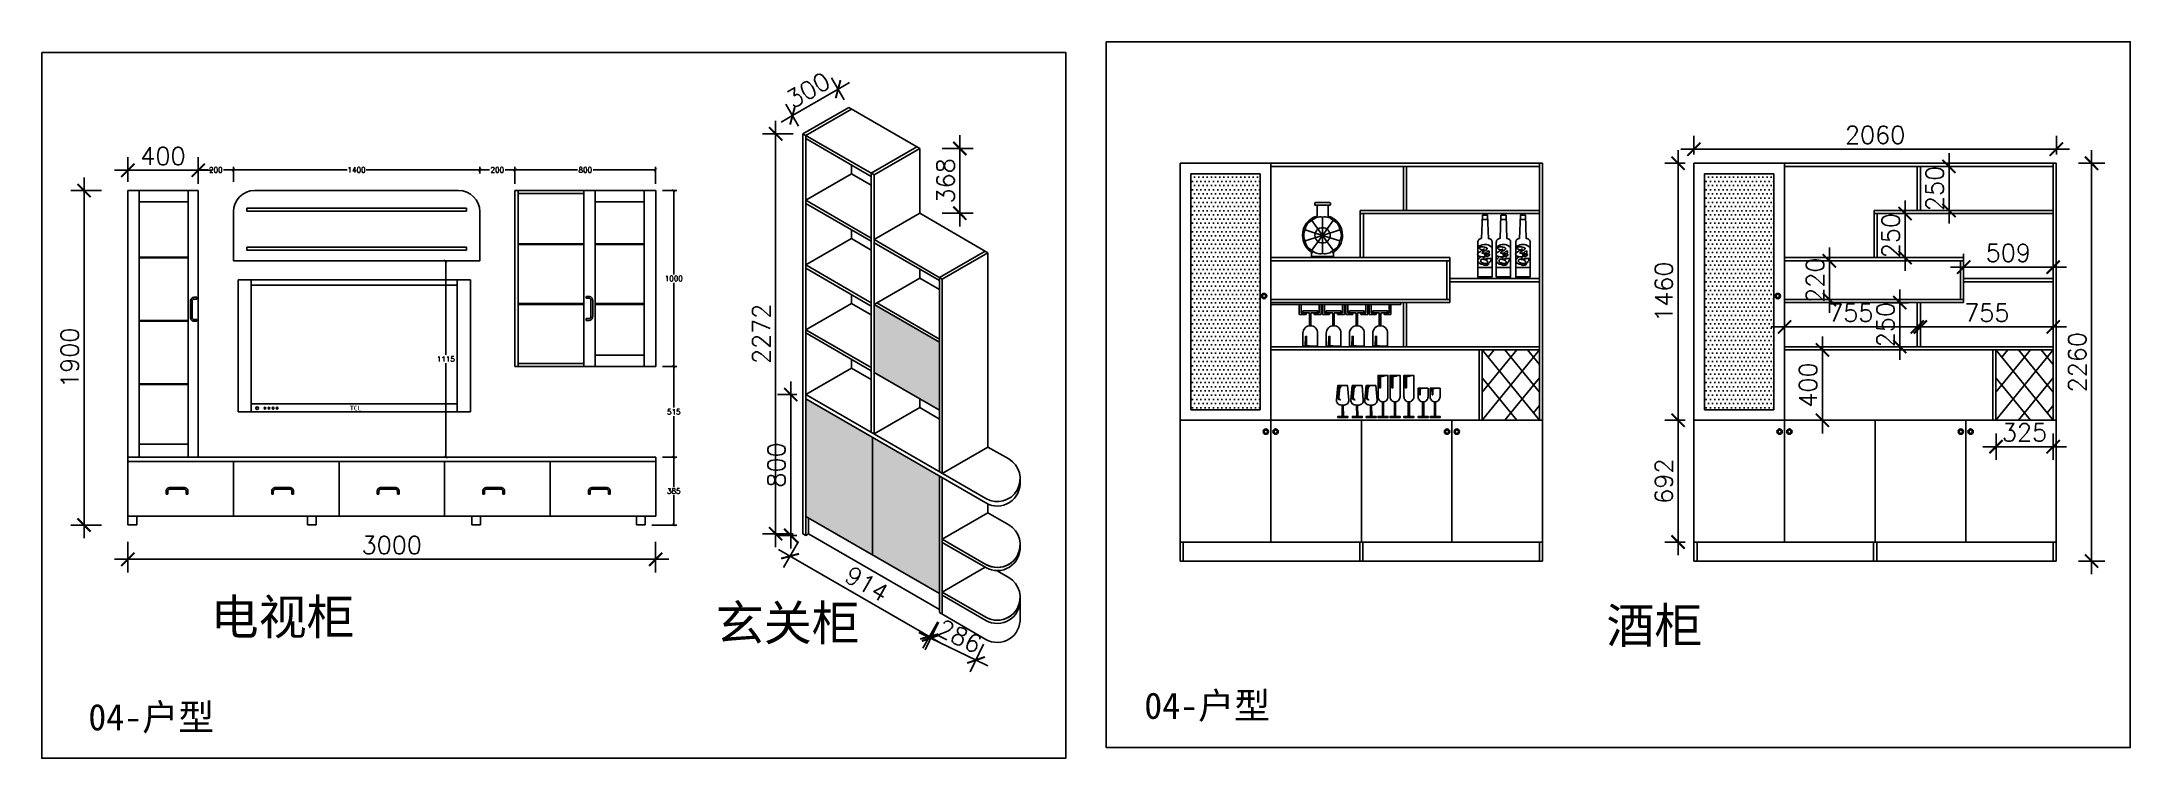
# Model space of a CAD drawing. Header units: millimetres. Extents: x 197048 to 234198, y -884 to 47075.
# Drawn here: x 222328 to 234198, y 28586 to 32656 of the extents above; entities that cross this region are included whole.
import ezdxf

# ---------------------------------------------------------------- set-up
doc = ezdxf.new("R2010")
doc.units = ezdxf.units.MM
doc.header["$PDMODE"] = 35
doc.header["$PDSIZE"] = -10
for name, color, linetype in [('1', 7, 'Continuous'), ('LAYER-2', 3, 'Continuous'), ('MAKE2D ______', 7, 'Continuous')]:
    doc.layers.add(name, color=color, linetype=linetype)
doc.styles.add('_TCH_DIM', font='simplex.shx')
doc.styles.get("Standard").update_dxf_attribs({"font": 'txt', "bigfont": 'gbcbig.shx'})
doc.styles.add('STYLE1', font='', dxfattribs={"height": 100})
doc.styles.add('样式 1', font='')
doc.styles.get('STYLE1').set_extended_font_data('SimSun')
doc.styles.get('样式 1').set_extended_font_data('FangSong_GB2312')
doc.dimstyles.new('平面内标注', dxfattribs={"dimscale": 50, "dimtxt": 2, "dimasz": 1.5, "dimexe": 1.5, "dimexo": 1, "dimtad": 1, "dimdec": 0, "dimdsep": 46, "dimtxsty": '_TCH_DIM', "dimblk": 'ARCHTICK', "dimcen": 2.5, "dimdle": 1.5, "dimclrd": 8, "dimclre": 8, "dimadec": 0, "dimazin": 0, "dimtfac": 1, "dimtdec": 0, "dimtix": 1, "dimtmove": 2, "dimatfit": 3, "dimfxl": 0, "dimarcsym": 0})
doc.dimstyles.new('标注1', dxfattribs={"dimscale": 100, "dimtxt": 0.3, "dimasz": 0.18, "dimexe": 0.18, "dimexo": 0.3825, "dimgap": 0.09, "dimtad": 0, "dimtih": 1, "dimtoh": 1, "dimdec": 0, "dimzin": 0, "dimdsep": 46, "dimtxsty": 'Standard', "dimblk": 'ARCHTICK', "dimcen": 0.09, "dimadec": 0, "dimazin": 0, "dimtfac": 1, "dimtdec": 0, "dimtofl": 0, "dimtmove": 2, "dimatfit": 0, "dimldrblk": 'DOT', "dimfxl": 0, "dimtolj": 1, "dimtzin": 0, "dimarcsym": 0})

msp = doc.modelspace()

# ---------------------------------------------------------------- texts
at = {"color": 8, "ltscale": 10, "style": 'STYLE1'}
msp.add_text('TCL', height=27.33, dxfattribs=at).set_placement((224079.5, 30561.6))
at = {"color": 1, "char_height": 200, "width": 3807.521, "attachment_point": 7, "style": '样式 1'}
for s, insert in [('{\\fSimHei|b0|i0|c134|p2;电视柜}', (223287.9, 29266.1)), ('{\\fSimHei|b0|i0|c134|p2;玄关柜}', (226158.6, 29233.2)), ('{\\fSimHei|b0|i0|c134|p2;酒柜}', (231220.9, 29218.6))]:
    msp.add_mtext(s, dxfattribs=dict(at, insert=insert))
at = {"color": 3, "char_height": 150, "width": 3275.421, "attachment_point": 7, "style": '样式 1'}
for insert in [(228594.1, 28792.1), (222592.6, 28727.1)]:
    msp.add_mtext('{\\fSimHei|b0|i0|c134|p2;04-户型}', dxfattribs=dict(at, insert=insert))

# ---------------------------------------------------------------- blocks, each defined once
blk = doc.blocks.new('45')
at = {"layer": 'LAYER-2', "color": 1, "linetype": 'Continuous', "flags": 128}
blk.add_lwpolyline([(1423668, -774887, -0.414214), (1423626, -774845), (1423626, -774771), (1423710, -774771), (1423710, -774845), (1423710, -774845, -0.414214), (1423668, -774887), (1423672, -774887), (1423672, -774960), (1423710, -774960), (1423710, -774971), (1423672, -774971), (1423663, -774971), (1423626, -774971), (1423626, -774960), (1423663, -774960), (1423663, -774887), (1423668, -774887)], format="xyb", close=True, dxfattribs=at)
at = {"layer": 'LAYER-2', "color": 6, "linetype": 'Continuous'}
blk.add_lwpolyline([(1423639, -774772), (1423664, -774772), (1423647, -774774), (1423647, -774826), (1423641, -774826)], close=True, dxfattribs=at)
blk = doc.blocks.new('_ArchTick')
at = {"color": 0, "linetype": 'ByBlock', "const_width": 0.15}
blk.add_lwpolyline([(-0.5, -0.5), (0.5, 0.5)], dxfattribs=at)
blk = doc.blocks.new('*D583')
at = {"layer": '1', "color": 8, "lineweight": -2}
for p, q in [((226499, 29786), (226499, 32208)), ((226599, 32133), (226424, 32133)), ((226599, 29861), (226424, 29861))]:
    blk.add_line(p, q, dxfattribs=at)
at = {"layer": 'Defpoints', "color": 0}
for p in [(226499, 32133), (226654, 32133), (226654, 29861)]:
    blk.add_point(p, dxfattribs=at)
at = {"layer": '1', "color": 8, "lineweight": -2, "xscale": 75, "yscale": 75, "zscale": 75}
for p, rotation in [((226499, 32133), 90), ((226499, 29861), 270)]:
    blk.add_blockref('_ArchTick', p, dxfattribs=dict(at, rotation=rotation))
at = {"layer": '1', "color": 0, "insert": (226417, 30997), "char_height": 100, "attachment_point": 5, "rotation": 90, "style": '_TCH_DIM'}
blk.add_mtext('2272', dxfattribs=at)
blk = doc.blocks.new('*D584')
at = {"layer": '1', "color": 8, "lineweight": -2}
for p, q in [((226889, 32326), (226817, 32452)), ((226854, 32387), (226919, 32424)), ((226629, 32176), (226557, 32302)), ((226595, 32237), (226854, 32387)), ((226595, 32237), (226530, 32199))]:
    blk.add_line(p, q, dxfattribs=at)
at = {"layer": 'Defpoints', "color": 0}
for p in [(226854, 32387), (226914, 32283), (226654, 32133)]:
    blk.add_point(p, dxfattribs=at)
at = {"layer": '1', "color": 8, "lineweight": -2, "xscale": 75, "yscale": 75, "zscale": 75}
for p, rotation in [((226854, 32387), 210.0000000000054), ((226595, 32237), 30.00000000000533)]:
    blk.add_blockref('_ArchTick', p, dxfattribs=dict(at, rotation=rotation))
at = {"layer": '1', "color": 0, "insert": (226684, 32382), "char_height": 100, "attachment_point": 5, "rotation": 30, "style": '_TCH_DIM'}
blk.add_mtext('300', dxfattribs=at)
blk = doc.blocks.new('*D585')
at = {"layer": '1', "color": 8, "lineweight": -2}
for p, q in [((227446, 32050), (227621, 32050)), ((227546, 32125), (227546, 31607)), ((227446, 31682), (227621, 31682))]:
    blk.add_line(p, q, dxfattribs=at)
at = {"layer": 'Defpoints', "color": 0}
for p in [(227318, 32050), (227318, 31682), (227546, 31682)]:
    blk.add_point(p, dxfattribs=at)
at = {"layer": '1', "color": 8, "lineweight": -2, "xscale": 75, "yscale": 75, "zscale": 75}
for p, rotation in [((227546, 32050), 90), ((227546, 31682), 270)]:
    blk.add_blockref('_ArchTick', p, dxfattribs=dict(at, rotation=rotation))
at = {"layer": '1', "color": 0, "insert": (227465, 31866), "char_height": 100, "attachment_point": 5, "rotation": 90, "style": '_TCH_DIM'}
blk.add_mtext('368', dxfattribs=at)
blk = doc.blocks.new('*D586')
at = {"layer": '1', "color": 8, "lineweight": -2}
for p, q in [((226620, 30652), (226510, 30652)), ((226585, 30727), (226585, 29777)), ((226620, 29852), (226510, 29852))]:
    blk.add_line(p, q, dxfattribs=at)
at = {"layer": 'Defpoints', "color": 0}
for p in [(226670, 30652), (226585, 29852), (226670, 29852)]:
    blk.add_point(p, dxfattribs=at)
at = {"layer": '1', "color": 8, "lineweight": -2, "xscale": 75, "yscale": 75, "zscale": 75}
for p, rotation in [((226585, 30652), 90), ((226585, 29852), 270)]:
    blk.add_blockref('_ArchTick', p, dxfattribs=dict(at, rotation=rotation))
at = {"layer": '1', "color": 0, "insert": (226504, 30252), "char_height": 100, "attachment_point": 5, "rotation": 90, "style": '_TCH_DIM'}
blk.add_mtext('800', dxfattribs=at)
blk = doc.blocks.new('*D587')
at = {"layer": '1', "color": 8, "lineweight": -2}
for p, q in [((226629, 29818), (226543, 29669)), ((226516, 29771), (227437, 29239)), ((227421, 29361), (227335, 29212))]:
    blk.add_line(p, q, dxfattribs=at)
at = {"layer": 'Defpoints', "color": 0}
for p in [(226654, 29861), (227446, 29404), (227372, 29277)]:
    blk.add_point(p, dxfattribs=at)
at = {"layer": '1', "color": 8, "lineweight": -2, "xscale": 75, "yscale": 75, "zscale": 75}
for p, rotation in [((226581, 29734), 149.9999999999992), ((227372, 29277), 329.9999999999993)]:
    blk.add_blockref('_ArchTick', p, dxfattribs=dict(at, rotation=rotation))
at = {"layer": '1', "color": 0, "insert": (227017, 29576), "char_height": 100, "attachment_point": 5, "rotation": 330, "style": '_TCH_DIM'}
blk.add_mtext('914', dxfattribs=at)
blk = doc.blocks.new('*D559')
at = {"layer": '1', "color": 8, "lineweight": -2}
for p, q in [((227424, 29359), (227348, 29201)), ((227380, 29269), (227313, 29301)), ((227380, 29269), (227638, 29144)), ((227681, 29234), (227605, 29076)), ((227638, 29144), (227705, 29111))]:
    blk.add_line(p, q, dxfattribs=at)
at = {"layer": 'Defpoints', "color": 0}
for p in [(227446, 29404), (227703, 29279), (227638, 29144)]:
    blk.add_point(p, dxfattribs=at)
at = {"layer": '1', "color": 8, "lineweight": -2, "xscale": 75, "yscale": 75, "zscale": 75}
for p, rotation in [((227380, 29269), 334.1258640388898), ((227638, 29144), 154.1258640388898)]:
    blk.add_blockref('_ArchTick', p, dxfattribs=dict(at, rotation=rotation))
at = {"layer": '1', "color": 0, "insert": (227544, 29279), "char_height": 100, "attachment_point": 5, "rotation": 334.1259, "style": '_TCH_DIM'}
blk.add_mtext('286', dxfattribs=at)
blk = doc.blocks.new('*D591')
at = {"color": 0, "lineweight": -2}
for p, q in [((225856, 30296), (225938, 30296)), ((225920, 30296), (225920, 30128)), ((225920, 29911), (225920, 30080)), ((225796, 29911), (225938, 29911))]:
    blk.add_line(p, q, dxfattribs=at)
at = {"layer": 'Defpoints', "color": 0}
for p in [(225817, 30296), (225920, 30296), (225757, 29911)]:
    blk.add_point(p, dxfattribs=at)
at = {"color": 0, "lineweight": -2, "xscale": 18, "yscale": 18, "zscale": 18}
for p, rotation in [((225920, 30296), 90), ((225920, 29911), 270)]:
    blk.add_blockref('_ArchTick', p, dxfattribs=dict(at, rotation=rotation))
at = {"color": 0, "insert": (225920, 30104), "char_height": 30, "attachment_point": 5}
blk.add_mtext('\\A1;385', dxfattribs=at)
blk = doc.blocks.new('_Dot')
at = {"color": 0, "linetype": 'ByBlock', "lineweight": -2}
blk.add_line((-0.5, 0), (-1, 0), dxfattribs=at)
at = {"color": 0, "linetype": 'ByBlock', "const_width": 0.5}
blk.add_lwpolyline([(-0.25, 0, 1), (0.25, 0, 1)], format="xyb", close=True, dxfattribs=at)
blk = doc.blocks.new('*D592')
at = {"color": 0, "lineweight": -2}
for p, q in [((225856, 30811), (225938, 30811)), ((225920, 30811), (225920, 30578)), ((225920, 30296), (225920, 30530)), ((225856, 30296), (225938, 30296))]:
    blk.add_line(p, q, dxfattribs=at)
at = {"layer": 'Defpoints', "color": 0}
for p in [(225817, 30811), (225920, 30811), (225817, 30296)]:
    blk.add_point(p, dxfattribs=at)
at = {"color": 0, "lineweight": -2, "xscale": 18, "yscale": 18, "zscale": 18}
for p, rotation in [((225920, 30811), 90), ((225920, 30296), 270)]:
    blk.add_blockref('_ArchTick', p, dxfattribs=dict(at, rotation=rotation))
at = {"color": 0, "insert": (225920, 30554), "char_height": 30, "attachment_point": 5}
blk.add_mtext('\\A1;515', dxfattribs=at)
blk = doc.blocks.new('*D593')
at = {"color": 0, "lineweight": -2}
for p, q in [((225856, 31811), (225938, 31811)), ((225920, 31811), (225920, 31335)), ((225920, 30811), (225920, 31287)), ((225856, 30811), (225938, 30811))]:
    blk.add_line(p, q, dxfattribs=at)
at = {"layer": 'Defpoints', "color": 0}
for p in [(225817, 31811), (225920, 31811), (225817, 30811)]:
    blk.add_point(p, dxfattribs=at)
at = {"color": 0, "lineweight": -2, "xscale": 18, "yscale": 18, "zscale": 18}
for p, rotation in [((225920, 31811), 90), ((225920, 30811), 270)]:
    blk.add_blockref('_ArchTick', p, dxfattribs=dict(at, rotation=rotation))
at = {"color": 0, "insert": (225920, 31311), "char_height": 30, "attachment_point": 5}
blk.add_mtext('\\A1;1000', dxfattribs=at)
blk = doc.blocks.new('*D594')
at = {"color": 0, "lineweight": -2}
for p, q in [((225017, 31850), (225017, 31946)), ((225817, 31850), (225817, 31946)), ((225017, 31928), (225373, 31928)), ((225817, 31928), (225461, 31928))]:
    blk.add_line(p, q, dxfattribs=at)
at = {"layer": 'Defpoints', "color": 0}
for p in [(225017, 31928), (225017, 31811), (225817, 31811)]:
    blk.add_point(p, dxfattribs=at)
at = {"color": 0, "lineweight": -2, "xscale": 18, "yscale": 18, "zscale": 18, "rotation": 180}
blk.add_blockref('_ArchTick', (225017, 31928), dxfattribs=at)
at = {"color": 0, "lineweight": -2, "xscale": 18, "yscale": 18, "zscale": 18}
blk.add_blockref('_ArchTick', (225817, 31928), dxfattribs=at)
at = {"color": 0, "insert": (225417, 31928), "char_height": 30, "attachment_point": 5}
blk.add_mtext('\\A1;800', dxfattribs=at)
blk = doc.blocks.new('*D595')
at = {"color": 0, "lineweight": -2}
for p, q in [((224817, 31908), (224817, 31946)), ((225017, 31850), (225017, 31946)), ((224817, 31928), (224873, 31928)), ((225017, 31928), (224961, 31928))]:
    blk.add_line(p, q, dxfattribs=at)
at = {"layer": 'Defpoints', "color": 0}
for p in [(224817, 31928), (224817, 31870), (225017, 31811)]:
    blk.add_point(p, dxfattribs=at)
at = {"color": 0, "lineweight": -2, "xscale": 18, "yscale": 18, "zscale": 18, "rotation": 180}
blk.add_blockref('_ArchTick', (224817, 31928), dxfattribs=at)
at = {"color": 0, "lineweight": -2, "xscale": 18, "yscale": 18, "zscale": 18}
blk.add_blockref('_ArchTick', (225017, 31928), dxfattribs=at)
at = {"color": 0, "insert": (224917, 31928), "char_height": 30, "attachment_point": 5}
blk.add_mtext('\\A1;200', dxfattribs=at)
blk = doc.blocks.new('*D562')
at = {"color": 0, "lineweight": -2}
for p, q in [((223417, 31925), (223417, 31946)), ((224817, 31908), (224817, 31946)), ((223417, 31928), (224063, 31928)), ((224817, 31928), (224171, 31928))]:
    blk.add_line(p, q, dxfattribs=at)
at = {"layer": 'Defpoints', "color": 0}
for p in [(223417, 31928), (223417, 31887), (224817, 31870)]:
    blk.add_point(p, dxfattribs=at)
at = {"color": 0, "lineweight": -2, "xscale": 18, "yscale": 18, "zscale": 18, "rotation": 180}
blk.add_blockref('_ArchTick', (223417, 31928), dxfattribs=at)
at = {"color": 0, "lineweight": -2, "xscale": 18, "yscale": 18, "zscale": 18}
blk.add_blockref('_ArchTick', (224817, 31928), dxfattribs=at)
at = {"color": 0, "insert": (224117, 31928), "char_height": 30, "attachment_point": 5}
blk.add_mtext('\\A1;1400', dxfattribs=at)
blk = doc.blocks.new('*D596')
at = {"color": 0, "lineweight": -2}
for p, q in [((223217, 31850), (223217, 31946)), ((223417, 31860), (223417, 31946)), ((223217, 31928), (223273, 31928)), ((223417, 31928), (223361, 31928))]:
    blk.add_line(p, q, dxfattribs=at)
at = {"layer": 'Defpoints', "color": 0}
for p in [(223217, 31928), (223417, 31822), (223217, 31811)]:
    blk.add_point(p, dxfattribs=at)
at = {"color": 0, "lineweight": -2, "xscale": 18, "yscale": 18, "zscale": 18, "rotation": 180}
blk.add_blockref('_ArchTick', (223217, 31928), dxfattribs=at)
at = {"color": 0, "lineweight": -2, "xscale": 18, "yscale": 18, "zscale": 18}
blk.add_blockref('_ArchTick', (223417, 31928), dxfattribs=at)
at = {"color": 0, "insert": (223317, 31928), "char_height": 30, "attachment_point": 5}
blk.add_mtext('\\A1;200', dxfattribs=at)
blk = doc.blocks.new('*D563')
at = {"color": 0, "lineweight": -2}
for p, q in [((224624, 31411), (224624, 30878)), ((224659, 31411), (224642, 31411)), ((224624, 30296), (224624, 30830)), ((224659, 30296), (224642, 30296))]:
    blk.add_line(p, q, dxfattribs=at)
at = {"layer": 'Defpoints', "color": 0}
for p in [(224620, 31411), (224620, 30296), (224624, 30296)]:
    blk.add_point(p, dxfattribs=at)
at = {"color": 0, "lineweight": -2, "xscale": 18, "yscale": 18, "zscale": 18}
for p, rotation in [((224624, 31411), 90), ((224624, 30296), 270)]:
    blk.add_blockref('_ArchTick', p, dxfattribs=dict(at, rotation=rotation))
at = {"color": 0, "insert": (224624, 30854), "char_height": 30, "attachment_point": 5}
blk.add_mtext('\\A1;1115', dxfattribs=at)
blk = doc.blocks.new('*D597')
at = {"layer": '1', "color": 8, "lineweight": -2}
for p, q in [((222817, 31861), (222817, 32001)), ((223217, 31861), (223217, 32001)), ((223292, 31926), (222742, 31926))]:
    blk.add_line(p, q, dxfattribs=at)
at = {"layer": 'Defpoints', "color": 0}
for p in [(222817, 31926), (222817, 31811), (223217, 31811)]:
    blk.add_point(p, dxfattribs=at)
at = {"layer": '1', "color": 8, "lineweight": -2, "xscale": 75, "yscale": 75, "zscale": 75, "rotation": 180}
blk.add_blockref('_ArchTick', (222817, 31926), dxfattribs=at)
at = {"layer": '1', "color": 8, "lineweight": -2, "xscale": 75, "yscale": 75, "zscale": 75}
blk.add_blockref('_ArchTick', (223217, 31926), dxfattribs=at)
at = {"layer": '1', "color": 0, "insert": (223017, 32007), "char_height": 100, "attachment_point": 5, "style": '_TCH_DIM'}
blk.add_mtext('400', dxfattribs=at)
blk = doc.blocks.new('*D598')
at = {"layer": '1', "color": 8, "lineweight": -2}
for p, q in [((222568, 29836), (222568, 31886)), ((222668, 31811), (222493, 31811)), ((222668, 29911), (222493, 29911))]:
    blk.add_line(p, q, dxfattribs=at)
at = {"layer": 'Defpoints', "color": 0}
for p in [(222568, 31811), (222817, 31811), (222817, 29911)]:
    blk.add_point(p, dxfattribs=at)
at = {"layer": '1', "color": 8, "lineweight": -2, "xscale": 75, "yscale": 75, "zscale": 75}
for p, rotation in [((222568, 31811), 90), ((222568, 29911), 270)]:
    blk.add_blockref('_ArchTick', p, dxfattribs=dict(at, rotation=rotation))
at = {"layer": '1', "color": 0, "insert": (222487, 30861), "char_height": 100, "attachment_point": 5, "rotation": 90, "style": '_TCH_DIM'}
blk.add_mtext('1900', dxfattribs=at)
blk = doc.blocks.new('*D564')
at = {"layer": '1', "color": 8, "lineweight": -2}
for p, q in [((222817, 29816), (222817, 29641)), ((225817, 29816), (225817, 29641)), ((225892, 29716), (222742, 29716))]:
    blk.add_line(p, q, dxfattribs=at)
at = {"layer": 'Defpoints', "color": 0}
for p in [(222817, 29871), (225817, 29871), (222817, 29716)]:
    blk.add_point(p, dxfattribs=at)
at = {"layer": '1', "color": 8, "lineweight": -2, "xscale": 75, "yscale": 75, "zscale": 75, "rotation": 180}
blk.add_blockref('_ArchTick', (222817, 29716), dxfattribs=at)
at = {"layer": '1', "color": 8, "lineweight": -2, "xscale": 75, "yscale": 75, "zscale": 75}
blk.add_blockref('_ArchTick', (225817, 29716), dxfattribs=at)
at = {"layer": '1', "color": 0, "insert": (224317, 29797), "char_height": 100, "attachment_point": 5, "style": '_TCH_DIM'}
blk.add_mtext('3000', dxfattribs=at)
blk = doc.blocks.new('*D608')
at = {"layer": '1', "color": 8, "lineweight": -2}
for p, q in [((232448, 30431), (232448, 30981)), ((232373, 30906), (232523, 30906)), ((232373, 30506), (232523, 30506))]:
    blk.add_line(p, q, dxfattribs=at)
at = {"layer": 'Defpoints', "color": 0}
for p in [(232233, 30906), (232448, 30906), (232233, 30506)]:
    blk.add_point(p, dxfattribs=at)
at = {"layer": '1', "color": 8, "lineweight": -2, "xscale": 75, "yscale": 75, "zscale": 75}
for p, rotation in [((232448, 30906), 90), ((232448, 30506), 270)]:
    blk.add_blockref('_ArchTick', p, dxfattribs=dict(at, rotation=rotation))
at = {"layer": '1', "color": 0, "insert": (232367, 30706), "char_height": 100, "attachment_point": 5, "rotation": 90, "style": '_TCH_DIM'}
blk.add_mtext('400', dxfattribs=at)
blk = doc.blocks.new('*D609')
at = {"layer": '1', "color": 8, "lineweight": -2}
for p, q in [((233435, 30431), (233435, 30281)), ((233760, 30431), (233760, 30281)), ((233360, 30356), (233835, 30356))]:
    blk.add_line(p, q, dxfattribs=at)
at = {"layer": 'Defpoints', "color": 0}
for p in [(233435, 30506), (233760, 30506), (233760, 30356)]:
    blk.add_point(p, dxfattribs=at)
at = {"layer": '1', "color": 8, "lineweight": -2, "xscale": 75, "yscale": 75, "zscale": 75, "rotation": 180}
blk.add_blockref('_ArchTick', (233435, 30356), dxfattribs=at)
at = {"layer": '1', "color": 8, "lineweight": -2, "xscale": 75, "yscale": 75, "zscale": 75}
blk.add_blockref('_ArchTick', (233760, 30356), dxfattribs=at)
at = {"layer": '1', "color": 0, "insert": (233597, 30437), "char_height": 100, "attachment_point": 5, "style": '_TCH_DIM'}
blk.add_mtext('325', dxfattribs=at)
blk = doc.blocks.new('*D610')
at = {"layer": '1', "color": 8, "lineweight": -2}
for p, q in [((231718, 32016), (231718, 32121)), ((233778, 32016), (233778, 32121)), ((231643, 32046), (233853, 32046))]:
    blk.add_line(p, q, dxfattribs=at)
at = {"layer": 'Defpoints', "color": 0}
for p in [(231718, 31966), (233778, 32046), (233778, 31966)]:
    blk.add_point(p, dxfattribs=at)
at = {"layer": '1', "color": 8, "lineweight": -2, "xscale": 75, "yscale": 75, "zscale": 75, "rotation": 180}
blk.add_blockref('_ArchTick', (231718, 32046), dxfattribs=at)
at = {"layer": '1', "color": 8, "lineweight": -2, "xscale": 75, "yscale": 75, "zscale": 75}
blk.add_blockref('_ArchTick', (233778, 32046), dxfattribs=at)
at = {"layer": '1', "color": 0, "insert": (232748, 32127), "char_height": 100, "attachment_point": 5, "style": '_TCH_DIM'}
blk.add_mtext('2060', dxfattribs=at)
blk = doc.blocks.new('*D611')
at = {"layer": '1', "color": 8, "lineweight": -2}
for p, q in [((233903, 31966), (234053, 31966)), ((233978, 32041), (233978, 29631)), ((233903, 29706), (234053, 29706))]:
    blk.add_line(p, q, dxfattribs=at)
at = {"layer": 'Defpoints', "color": 0}
for p in [(233778, 31966), (233778, 29706), (233978, 29706)]:
    blk.add_point(p, dxfattribs=at)
at = {"layer": '1', "color": 8, "lineweight": -2, "xscale": 75, "yscale": 75, "zscale": 75}
for p, rotation in [((233978, 31966), 90), ((233978, 29706), 270)]:
    blk.add_blockref('_ArchTick', p, dxfattribs=dict(at, rotation=rotation))
at = {"layer": '1', "color": 0, "insert": (233897, 30836), "char_height": 100, "attachment_point": 5, "rotation": 90, "style": '_TCH_DIM'}
blk.add_mtext('2260', dxfattribs=at)
blk = doc.blocks.new('*D612')
at = {"layer": '1', "color": 8, "lineweight": -2}
for p, q in [((232888, 31174), (232888, 31249)), ((232937, 31174), (232813, 31174)), ((232888, 30924), (232888, 31174)), ((232937, 30924), (232813, 30924)), ((232888, 30924), (232888, 30849))]:
    blk.add_line(p, q, dxfattribs=at)
at = {"layer": 'Defpoints', "color": 0}
for p in [(232888, 31174), (232987, 31174), (232987, 30924)]:
    blk.add_point(p, dxfattribs=at)
at = {"layer": '1', "color": 8, "lineweight": -2, "xscale": 75, "yscale": 75, "zscale": 75}
for p, rotation in [((232888, 31174), 270), ((232888, 30924), 90)]:
    blk.add_blockref('_ArchTick', p, dxfattribs=dict(at, rotation=rotation))
at = {"layer": '1', "color": 0, "insert": (232807, 31049), "char_height": 100, "attachment_point": 5, "rotation": 90, "style": '_TCH_DIM'}
blk.add_mtext('250', dxfattribs=at)
blk = doc.blocks.new('*D613')
at = {"layer": '1', "color": 8, "lineweight": -2}
for p, q in [((232918, 31680), (232918, 31755)), ((232843, 31680), (232993, 31680)), ((232918, 31430), (232918, 31680)), ((232843, 31430), (232993, 31430)), ((232918, 31430), (232918, 31355))]:
    blk.add_line(p, q, dxfattribs=at)
at = {"layer": 'Defpoints', "color": 0}
for p in [(232760, 31680), (232918, 31680), (232760, 31430)]:
    blk.add_point(p, dxfattribs=at)
at = {"layer": '1', "color": 8, "lineweight": -2, "xscale": 75, "yscale": 75, "zscale": 75}
for p, rotation in [((232918, 31680), 270), ((232918, 31430), 90)]:
    blk.add_blockref('_ArchTick', p, dxfattribs=dict(at, rotation=rotation))
at = {"layer": '1', "color": 0, "insert": (232837, 31555), "char_height": 100, "attachment_point": 5, "rotation": 90, "style": '_TCH_DIM'}
blk.add_mtext('250', dxfattribs=at)
blk = doc.blocks.new('*D614')
at = {"layer": '1', "color": 8, "lineweight": -2}
for p, q in [((233093, 31948), (233243, 31948)), ((233168, 31948), (233168, 32023)), ((233168, 31948), (233168, 31698)), ((233093, 31698), (233243, 31698)), ((233168, 31698), (233168, 31623))]:
    blk.add_line(p, q, dxfattribs=at)
at = {"layer": 'Defpoints', "color": 0}
for p in [(233005, 31948), (233005, 31698), (233168, 31698)]:
    blk.add_point(p, dxfattribs=at)
at = {"layer": '1', "color": 8, "lineweight": -2, "xscale": 75, "yscale": 75, "zscale": 75}
for p, rotation in [((233168, 31948), 270), ((233168, 31698), 90)]:
    blk.add_blockref('_ArchTick', p, dxfattribs=dict(at, rotation=rotation))
at = {"layer": '1', "color": 0, "insert": (233087, 31823), "char_height": 100, "attachment_point": 5, "rotation": 90, "style": '_TCH_DIM'}
blk.add_mtext('250', dxfattribs=at)
blk = doc.blocks.new('*D615')
at = {"layer": '1', "color": 8, "lineweight": -2}
for p, q in [((232488, 31412), (232488, 31487)), ((232413, 31412), (232563, 31412)), ((232488, 31412), (232488, 31192)), ((232413, 31192), (232563, 31192)), ((232488, 31192), (232488, 31117))]:
    blk.add_line(p, q, dxfattribs=at)
at = {"layer": 'Defpoints', "color": 0}
for p in [(232233, 31412), (232233, 31192), (232488, 31192)]:
    blk.add_point(p, dxfattribs=at)
at = {"layer": '1', "color": 8, "lineweight": -2, "xscale": 75, "yscale": 75, "zscale": 75}
for p, rotation in [((232488, 31412), 270), ((232488, 31192), 90)]:
    blk.add_blockref('_ArchTick', p, dxfattribs=dict(at, rotation=rotation))
at = {"layer": '1', "color": 0, "insert": (232407, 31302), "char_height": 100, "attachment_point": 5, "rotation": 90, "style": '_TCH_DIM'}
blk.add_mtext('220', dxfattribs=at)
blk = doc.blocks.new('*D616')
at = {"layer": '1', "color": 8, "lineweight": -2}
for p, q in [((233176, 31376), (233835, 31376)), ((233251, 31376), (233251, 31451)), ((233760, 31376), (233760, 31451))]:
    blk.add_line(p, q, dxfattribs=at)
at = {"layer": 'Defpoints', "color": 0}
for p in [(233251, 31346), (233760, 31376), (233760, 31346)]:
    blk.add_point(p, dxfattribs=at)
at = {"layer": '1', "color": 8, "lineweight": -2, "xscale": 75, "yscale": 75, "zscale": 75, "rotation": 180}
blk.add_blockref('_ArchTick', (233251, 31376), dxfattribs=at)
at = {"layer": '1', "color": 8, "lineweight": -2, "xscale": 75, "yscale": 75, "zscale": 75}
blk.add_blockref('_ArchTick', (233760, 31376), dxfattribs=at)
at = {"layer": '1', "color": 0, "insert": (233505, 31457), "char_height": 100, "attachment_point": 5, "style": '_TCH_DIM'}
blk.add_mtext('509', dxfattribs=at)
blk = doc.blocks.new('*D617')
at = {"layer": '1', "color": 8, "lineweight": -2}
for p, q in [((233005, 31036), (233005, 31111)), ((233760, 31036), (233760, 31111)), ((232930, 31036), (233835, 31036))]:
    blk.add_line(p, q, dxfattribs=at)
at = {"layer": 'Defpoints', "color": 0}
for p in [(233005, 31016), (233760, 31036), (233760, 31016)]:
    blk.add_point(p, dxfattribs=at)
at = {"layer": '1', "color": 8, "lineweight": -2, "xscale": 75, "yscale": 75, "zscale": 75, "rotation": 180}
blk.add_blockref('_ArchTick', (233005, 31036), dxfattribs=at)
at = {"layer": '1', "color": 8, "lineweight": -2, "xscale": 75, "yscale": 75, "zscale": 75}
blk.add_blockref('_ArchTick', (233760, 31036), dxfattribs=at)
at = {"layer": '1', "color": 0, "insert": (233383, 31117), "char_height": 100, "attachment_point": 5, "style": '_TCH_DIM'}
blk.add_mtext('755', dxfattribs=at)
blk = doc.blocks.new('*D618')
at = {"layer": '1', "color": 8, "lineweight": -2}
for p, q in [((232233, 31036), (232233, 31111)), ((232158, 31036), (233062, 31036)), ((232987, 31036), (232987, 30961))]:
    blk.add_line(p, q, dxfattribs=at)
at = {"layer": 'Defpoints', "color": 0}
for p in [(232233, 31036), (232987, 31049), (232987, 31036)]:
    blk.add_point(p, dxfattribs=at)
at = {"layer": '1', "color": 8, "lineweight": -2, "xscale": 75, "yscale": 75, "zscale": 75, "rotation": 180}
blk.add_blockref('_ArchTick', (232233, 31036), dxfattribs=at)
at = {"layer": '1', "color": 8, "lineweight": -2, "xscale": 75, "yscale": 75, "zscale": 75}
blk.add_blockref('_ArchTick', (232987, 31036), dxfattribs=at)
at = {"layer": '1', "color": 0, "insert": (232610, 31117), "char_height": 100, "attachment_point": 5, "style": '_TCH_DIM'}
blk.add_mtext('755', dxfattribs=at)
blk = doc.blocks.new('*D619')
at = {"layer": '1', "color": 8, "lineweight": -2}
for p, q in [((231668, 30506), (231553, 30506)), ((231628, 29739), (231628, 30581)), ((231668, 29814), (231553, 29814))]:
    blk.add_line(p, q, dxfattribs=at)
at = {"layer": 'Defpoints', "color": 0}
for p in [(231628, 30506), (231718, 30506), (231718, 29814)]:
    blk.add_point(p, dxfattribs=at)
at = {"layer": '1', "color": 8, "lineweight": -2, "xscale": 75, "yscale": 75, "zscale": 75}
for p, rotation in [((231628, 30506), 90), ((231628, 29814), 270)]:
    blk.add_blockref('_ArchTick', p, dxfattribs=dict(at, rotation=rotation))
at = {"layer": '1', "color": 0, "insert": (231547, 30160), "char_height": 100, "attachment_point": 5, "rotation": 90, "style": '_TCH_DIM'}
blk.add_mtext('692', dxfattribs=at)
blk = doc.blocks.new('*D567')
at = {"layer": '1', "color": 8, "lineweight": -2}
for p, q in [((231668, 31966), (231553, 31966)), ((231628, 30431), (231628, 32041)), ((231668, 30506), (231553, 30506))]:
    blk.add_line(p, q, dxfattribs=at)
at = {"layer": 'Defpoints', "color": 0}
for p in [(231628, 31966), (231718, 31966), (231718, 30506)]:
    blk.add_point(p, dxfattribs=at)
at = {"layer": '1', "color": 8, "lineweight": -2, "xscale": 75, "yscale": 75, "zscale": 75}
for p, rotation in [((231628, 31966), 90), ((231628, 30506), 270)]:
    blk.add_blockref('_ArchTick', p, dxfattribs=dict(at, rotation=rotation))
at = {"layer": '1', "color": 0, "insert": (231547, 31236), "char_height": 100, "attachment_point": 5, "rotation": 90, "style": '_TCH_DIM'}
blk.add_mtext('1460', dxfattribs=at)

# ---------------------------------------------------------------- dimensions: what is measured, and where the dimension line sits
for base, p1, p2, angle, picture, middle in [((223217.3, 31927.9), (223417.3, 31821.8), (223217.3, 31811.4), 180, '*D596', (223317.3, 31927.9)), ((225919.9, 30296.4), (225757.3, 29911.4), (225817.3, 30296.4), 90, '*D591', (225919.9, 30103.9))]:
    dim = msp.add_linear_dim(base=base, p1=p1, p2=p2, angle=angle, dimstyle='标注1')
    dim.commit()
    dim.dimension.update_dxf_attribs({"geometry": picture, "text_midpoint": middle})
at = {"color": 0}
for base, p1, p2, angle, picture, middle in [((223417.3, 31927.9), (224817.3, 31869.8), (223417.3, 31887), 180, '*D562', (224117.3, 31927.9)), ((224817.3, 31927.9), (225017.3, 31811.4), (224817.3, 31869.8), 180, '*D595', (224917.3, 31927.9)), ((225017.3, 31927.9), (225817.3, 31811.4), (225017.3, 31811.4), 180, '*D594', (225417.3, 31927.9)), ((225919.9, 31811.4), (225817.3, 30811.4), (225817.3, 31811.4), 90, '*D593', (225919.9, 31311.4)), ((224623.7, 30296.4), (224620.4, 31411.4), (224620.4, 30296.4), 90, '*D563', (224623.7, 30853.9)), ((225919.9, 30811.4), (225817.3, 30296.4), (225817.3, 30811.4), 90, '*D592', (225919.9, 30553.9))]:
    dim = msp.add_linear_dim(base=base, p1=p1, p2=p2, angle=angle, dimstyle='标注1', dxfattribs=at)
    dim.commit()
    dim.dimension.update_dxf_attribs({"geometry": picture, "text_midpoint": middle})
at = {"layer": '1', "color": 0}
for p1, p2, distance, picture, middle in [((226654.4, 32133.1), (226914.2, 32283.1), 119.5, '*D584', (226683.9, 32382)), ((226654.4, 29861.1), (226654.4, 32133.1), 155.9, '*D583', (226417.3, 30997.1)), ((227317.8, 32050.1), (227317.8, 31682.1), 228.6, '*D585', (227465.2, 31866.1)), ((226670, 30652.1), (226670, 29852.1), -84.9, '*D586', (226503.9, 30252.1)), ((226654.4, 29861.1), (227446, 29404.1), -147.2, '*D587', (227017.2, 29575.5)), ((227446, 29404.1), (227703.3, 29279.3), -150.5, '*D559', (227544.4, 29279.4))]:
    dim = msp.add_aligned_dim(p1=p1, p2=p2, distance=distance, dimstyle='平面内标注', override={"dimfxl": 2, "dimfxlon": 1}, dxfattribs=at)
    dim.commit()
    dim.dimension.update_dxf_attribs({"geometry": picture, "text_midpoint": middle})
for base, p1, p2, picture, middle in [((233777.9, 32046.1), (231717.9, 31966.1), (233777.9, 31966.1), '*D610', (232747.9, 32127.4)), ((233759.9, 31376.1), (233250.9, 31346.1), (233759.9, 31346.1), '*D616', (233505.4, 31457.4)), ((232987.4116788, 31036.1371283), (232232.9116788, 31036.1371283), (232987.4116788, 31049.1371344), '*D618', (232610.1616788, 31117.3871283)), ((233759.9116788, 31036.1371283), (233005.4116788, 31016.1371283), (233759.9116788, 31016.1371283), '*D617', (233382.6616788, 31117.3871283)), ((233759.9, 30356.1), (233434.9, 30506.1), (233759.9, 30506.1), '*D609', (233597.4, 30437.4))]:
    dim = msp.add_linear_dim(base=base, p1=p1, p2=p2, dimstyle='平面内标注', override={"dimfxl": 1.5, "dimfxlon": 1}, dxfattribs=at)
    dim.commit()
    dim.dimension.update_dxf_attribs({"geometry": picture, "text_midpoint": middle})
for base, p1, p2, angle, override, picture, middle in [((222817.3, 31926.1), (223217.3, 31811.4), (222817.3, 31811.4), 180, {"dimfxl": 2, "dimfxlon": 1}, '*D597', (223017.3, 32007.4)), ((231627.9, 31966.1), (231717.9, 30506.1), (231717.9, 31966.1), 90, {"dimclrt": 0, "dimfxl": 1.5, "dimfxlon": 1}, '*D567', (231546.7, 31236.1)), ((233167.9, 31698.1), (233005.4, 31948.1), (233005.4, 31698.1), 90, {"dimfxl": 1.5, "dimfxlon": 1}, '*D614', (233086.7, 31823.1)), ((233977.9, 29706.1), (233777.9, 31966.1), (233777.9, 29706.1), 90, {"dimfxl": 1.5, "dimfxlon": 1}, '*D611', (233896.7, 30836.1)), ((222567.9, 31811.4), (222817.3, 29911.4), (222817.3, 31811.4), 90, {"dimfxl": 2, "dimfxlon": 1}, '*D598', (222486.7, 30861.4)), ((232917.9, 31680.1), (232759.9, 31430.1), (232759.9, 31680.1), 90, {"dimfxl": 1.5, "dimfxlon": 1}, '*D613', (232836.7, 31555.1)), ((232487.9, 31192.1), (232232.9, 31412.1), (232232.9, 31192.1), 90, {"dimfxl": 1.5, "dimfxlon": 1}, '*D615', (232406.7, 31302.1)), ((232887.9, 31174.1), (232987.4, 30924.1), (232987.4, 31174.1), 90, {"dimfxl": 1.5, "dimfxlon": 1}, '*D612', (232806.7, 31049.1)), ((232447.9, 30906.1), (232232.9, 30506.1), (232232.9, 30906.1), 90, {"dimfxl": 1.5, "dimfxlon": 1}, '*D608', (232366.7, 30706.1)), ((231627.9, 30506.1), (231717.9, 29814.1), (231717.9, 30506.1), 90, {"dimclrt": 0, "dimfxl": 1.5, "dimfxlon": 1}, '*D619', (231546.7, 30160.1)), ((222817.3, 29716.1), (225817.3, 29871.4), (222817.3, 29871.4), 180, {"dimfxl": 2, "dimfxlon": 1}, '*D564', (224317.3, 29797.4))]:
    dim = msp.add_linear_dim(base=base, p1=p1, p2=p2, angle=angle, dimstyle='平面内标注', override=override, dxfattribs=at)
    dim.commit()
    dim.dimension.update_dxf_attribs({"geometry": picture, "text_midpoint": middle})

# ---------------------------------------------------------------- hatches: boundary and pattern name
at = {"layer": '1'}
h = msp.add_hatch(dxfattribs=at)
h.set_pattern_fill('DOTS', color=3, scale=15, style=0)
h.set_pattern_definition([(0, (-14900, 25910), (11.90625, 23.8125), [0, -23.8125])])
h.paths.add_polyline_path([(229252.9, 31906.1), (228857.9, 31906.1), (228857.9, 30566.1), (229252.9, 30566.1)])
h = msp.add_hatch(dxfattribs=at)
h.set_pattern_fill('DOTS', color=3, scale=15, style=0)
h.set_pattern_definition([(0, (-11980, 25910), (11.90625, 23.8125), [0, -23.8125])])
h.paths.add_polyline_path([(232172.9, 31906.1), (231777.9, 31906.1), (231777.9, 30566.1), (232172.9, 30566.1)])
for points in [[(227430.4, 30563.1), (227430.4, 30949.1), (227058, 31164.1), (227058, 30778.1)], [(227050.2, 30407.6), (226670, 30627.1), (226670, 29960.1), (227050.2, 29740.6)], [(227050.2, 30407.6), (227050.2, 29740.6), (227430.4, 29521.1), (227430.4, 30188.1)]]:
    msp.add_hatch(color=3, dxfattribs=at).paths.add_polyline_path(points)

# ---------------------------------------------------------------- linework, layer by layer
at = {"color": 8, "ltscale": 10}
for p, q in [((223443.9, 30554), (223443.9, 31304)), ((223443.9, 31304), (224763.9, 31304)), ((223518.9, 30554), (223518.9, 31304)), ((223518.9, 31274), (224688.9, 31274)), ((224688.9, 31304), (224688.9, 30554)), ((224763.9, 31304), (224763.9, 30554)), ((224763.9, 30554), (223443.9, 30554)), ((224688.9, 30599), (223518.9, 30599))]:
    msp.add_line(p, q, dxfattribs=at)
at = {"color": 7}
for p, q in [((229312.9, 31164.1), (230052.4, 31164.1)), ((229475.4, 31164.1), (229475.4, 31106.1)), ((229475.4, 31106.1), (229514.2, 31106.1)), ((229485.4, 31164.1), (229485.4, 31116.1)), ((229514.2, 31116.1), (229485.4, 31116.1)), ((229514.2, 31106.1), (229514.2, 31116.1)), ((229560.1, 31116.1), (229588.8, 31116.1)), ((229560.1, 31116.1), (229560.1, 31106.1)), ((229598.8, 31106.1), (229560.1, 31106.1)), ((229588.8, 31164.1), (229588.8, 31116.1)), ((229598.8, 31164.1), (229598.8, 31106.1)), ((229608, 31164.1), (229608, 31106.1)), ((229608, 31106.1), (229646.7, 31106.1)), ((229618, 31164.1), (229618, 31116.1)), ((229646.7, 31116.1), (229618, 31116.1)), ((229646.7, 31106.1), (229646.7, 31116.1)), ((229692.6, 31116.1), (229721.3, 31116.1)), ((229692.6, 31116.1), (229692.6, 31106.1)), ((229731.3, 31106.1), (229692.6, 31106.1)), ((229721.3, 31164.1), (229721.3, 31116.1)), ((229731.3, 31164.1), (229731.3, 31106.1)), ((229740.5, 31164.1), (229740.5, 31106.1)), ((229740.5, 31106.1), (229779.2, 31106.1)), ((229750.5, 31164.1), (229750.5, 31116.1)), ((229779.2, 31116.1), (229750.5, 31116.1)), ((229779.2, 31106.1), (229779.2, 31116.1)), ((229825.1, 31116.1), (229853.9, 31116.1)), ((229825.1, 31116.1), (229825.1, 31106.1)), ((229863.9, 31106.1), (229825.1, 31106.1)), ((229853.9, 31164.1), (229853.9, 31116.1)), ((229863.9, 31164.1), (229863.9, 31106.1)), ((229873, 31164.1), (229873, 31106.1)), ((229873, 31106.1), (229911.8, 31106.1)), ((229883, 31164.1), (229883, 31116.1)), ((229911.8, 31116.1), (229883, 31116.1)), ((229911.8, 31106.1), (229911.8, 31116.1)), ((229957.6, 31116.1), (229986.4, 31116.1)), ((229957.6, 31116.1), (229957.6, 31106.1)), ((229996.4, 31106.1), (229957.6, 31106.1)), ((229986.4, 31164.1), (229986.4, 31116.1)), ((229996.4, 31164.1), (229996.4, 31106.1)), ((230052.4, 31164.1), (230052.4, 31174.1))]:
    msp.add_line(p, q, dxfattribs=at)
at = {"color": 0, "ltscale": 10}
for centre, radius in [((229275.1, 31211.6), 15), ((229275.1, 31211.6), 10), ((232195.1, 31211.6), 15), ((232195.1, 31211.6), 10), ((229285.1, 30441.6), 15), ((229285.1, 30441.6), 10), ((229340.7, 30441.6), 15), ((229340.7, 30441.6), 10), ((230315.1, 30441.6), 15), ((230315.1, 30441.6), 10), ((230370.7, 30441.6), 15), ((230370.7, 30441.6), 10), ((232205.1, 30441.6), 15), ((232205.1, 30441.6), 10), ((232260.7, 30441.6), 15), ((232260.7, 30441.6), 10), ((233235.1, 30441.6), 15), ((233235.1, 30441.6), 10), ((233290.7, 30441.6), 15), ((233290.7, 30441.6), 10)]:
    msp.add_circle(centre, radius, dxfattribs=at)
at = {"color": 8, "ltscale": 10}
for centre, radius in [((223552.2, 30574.8), 7.79), ((223596.7, 30574.8), 4.81), ((223619.6, 30574.8), 4.81), ((223642.6, 30574.8), 4.81), ((223665.6, 30574.8), 4.81)]:
    msp.add_circle(centre, radius, dxfattribs=at)
at = {"layer": '1', "color": 0}
for p, q in [((226654.4, 32133.1), (226914.2, 32283.1)), ((226670, 32124.1), (226929.8, 32274.1)), ((227317.8, 32050.1), (226914.2, 32283.1)), ((226654.4, 29861.1), (226654.4, 32133.1)), ((227058, 31900.1), (226654.4, 32133.1)), ((226670, 29852.1), (226670, 32124.1)), ((227042.4, 31891.1), (226670, 32106.1)), ((227042.4, 31909.1), (227302.2, 32059.1)), ((227058, 31900.1), (227317.8, 32050.1)), ((227317.8, 31682.1), (227317.8, 32050.1)), ((226929.8, 31906.1), (226929.8, 31956.1)), ((228797.9, 31966.1), (230857.9, 31966.1)), ((228797.9, 31966.1), (228797.9, 29706.1)), ((229312.9, 31966.1), (229312.9, 29814.1)), ((229312.9, 31948.1), (230839.9, 31948.1)), ((230067.4, 31948.1), (230067.4, 31698.1)), ((230085.4, 31948.1), (230085.4, 31698.1)), ((230839.9, 31966.1), (230839.9, 30506.1)), ((230857.9, 31966.1), (230857.9, 29706.1)), ((231717.9, 31966.1), (233777.9, 31966.1)), ((231717.9, 31966.1), (231717.9, 29706.1)), ((232232.9, 31966.1), (232232.9, 29814.1)), ((232232.9, 31948.1), (233759.9, 31948.1)), ((232987.4, 31948.1), (232987.4, 31698.1)), ((233005.4, 31948.1), (233005.4, 31698.1)), ((233759.9, 31966.1), (233759.9, 30506.1)), ((233777.9, 31966.1), (233777.9, 29706.1)), ((226670, 31756.1), (226929.8, 31906.1)), ((226929.8, 31906.1), (227042.4, 31841.1)), ((227042.4, 30437.1), (227042.4, 31909.1)), ((227058, 30428.1), (227058, 31900.1)), ((228857.9, 31906.1), (229252.9, 31906.1)), ((228857.9, 31906.1), (228857.9, 30566.1)), ((229252.9, 31906.1), (229252.9, 30566.1)), ((231777.9, 31906.1), (232172.9, 31906.1)), ((231777.9, 31906.1), (231777.9, 30566.1)), ((232172.9, 31906.1), (232172.9, 30566.1)), ((227042.4, 31541.1), (226670, 31756.1)), ((227042.4, 31523.1), (226670, 31738.1)), ((229821.9, 31698.1), (230839.9, 31698.1)), ((229821.9, 31698.1), (229821.9, 31430.1)), ((232741.9, 31698.1), (233759.9, 31698.1)), ((232741.9, 31698.1), (232741.9, 31430.1)), ((226929.8, 31538.1), (226929.8, 31588.1)), ((227058, 31532.1), (227317.8, 31682.1)), ((227317.8, 31682.1), (227705.8, 31458.1)), ((229821.9, 31680.1), (230839.9, 31680.1)), ((229839.9, 31680.1), (229839.9, 31430.1)), ((232741.9, 31680.1), (233759.9, 31680.1)), ((232759.9, 31680.1), (232759.9, 31430.1)), ((226670, 31388.1), (226929.8, 31538.1)), ((226929.8, 31538.1), (227042.4, 31473.1)), ((227446, 31308.1), (227058, 31532.1)), ((227430.4, 31299.1), (227058, 31514.1)), ((227430.4, 31317.1), (227690.2, 31467.1)), ((227446, 31308.1), (227705.8, 31458.1)), ((227705.8, 30354.1), (227705.8, 31458.1)), ((227042.4, 31173.1), (226670, 31388.1)), ((227042.4, 31155.1), (226670, 31370.1)), ((227317.8, 31314.1), (227317.8, 31364.1)), ((229312.9, 31430.1), (230330.9, 31430.1)), ((229312.9, 31412.1), (230330.9, 31412.1)), ((230312.9, 31412.1), (230312.9, 31192.1)), ((230330.9, 31430.1), (230330.9, 31174.1)), ((230330.9, 31430.1), (230330.9, 31174.1)), ((232232.9, 31430.1), (233250.9, 31430.1)), ((232232.9, 31412.1), (233250.9, 31412.1)), ((233232.9, 31412.1), (233232.9, 31192.1)), ((233250.9, 31430.1), (233250.9, 31174.1)), ((233250.9, 31430.1), (233250.9, 31174.1)), ((226929.8, 31170.1), (226929.8, 31220.1)), ((227058, 31164.1), (227317.8, 31314.1)), ((227317.8, 31314.1), (227430.4, 31249.1)), ((227430.4, 30213.1), (227430.4, 31317.1)), ((227446, 30204.1), (227446, 31308.1)), ((230330.9, 31311.1), (230839.9, 31311.1)), ((230330.9, 31293.1), (230839.9, 31293.1)), ((233250.9, 31311.1), (233759.9, 31311.1)), ((233250.9, 31293.1), (233759.9, 31293.1)), ((226670, 31020.1), (226929.8, 31170.1)), ((226929.8, 31170.1), (227042.4, 31105.1)), ((227430.4, 30949.1), (227058, 31164.1)), ((227430.4, 30967.1), (227073.6, 31173.1)), ((229312.9, 31192.1), (230330.9, 31192.1)), ((229312.9, 31174.1), (230330.9, 31174.1)), ((230067.4, 31174.1), (230067.4, 30924.1)), ((230085.4, 31174.1), (230085.4, 30924.1)), ((232232.9, 31192.1), (233250.9, 31192.1)), ((232232.9, 31174.1), (233250.9, 31174.1)), ((232987.4, 31174.1), (232987.4, 30924.1)), ((233005.4, 31174.1), (233005.4, 30924.1)), ((227042.4, 30805.1), (226670, 31020.1)), ((227042.4, 30787.1), (226670, 31002.1)), ((229312.9, 30924.1), (230839.9, 30924.1)), ((229312.9, 30906.1), (230839.9, 30906.1)), ((230496.9, 30906.1), (230496.9, 30506.1)), ((230514.9, 30906.1), (230514.9, 30506.1)), ((230839.9, 30906.1), (230514.9, 30506.1)), ((230711.1, 30906.1), (230514.9, 30664.7)), ((230514.9, 30906.1), (230839.9, 30506.1)), ((230514.9, 30906.1), (230839.9, 30506.1)), ((230582.2, 30906.1), (230548.6, 30864.7)), ((230643.8, 30906.1), (230839.9, 30664.7)), ((230772.6, 30906.1), (230839.9, 30823.3)), ((232232.9, 30924.1), (233759.9, 30924.1)), ((232232.9, 30906.1), (233759.9, 30906.1)), ((233416.9, 30906.1), (233416.9, 30506.1)), ((233434.9, 30906.1), (233434.9, 30506.1)), ((233759.9, 30906.1), (233434.9, 30506.1)), ((233631.1, 30906.1), (233434.9, 30664.7)), ((233434.9, 30906.1), (233759.9, 30506.1)), ((233434.9, 30906.1), (233759.9, 30506.1)), ((233502.2, 30906.1), (233468.6, 30864.7)), ((233563.8, 30906.1), (233759.9, 30664.7)), ((233692.6, 30906.1), (233759.9, 30823.3)), ((226670, 30652.1), (226929.8, 30802.1)), ((226929.8, 30802.1), (226929.8, 30852.1)), ((226929.8, 30802.1), (227042.4, 30737.1)), ((227430.4, 30563.1), (227058, 30778.1)), ((230514.9, 30747.6), (230711.1, 30506.1)), ((230839.9, 30747.6), (230643.8, 30506.1)), ((233434.9, 30747.6), (233631.1, 30506.1)), ((233759.9, 30747.6), (233563.8, 30506.1)), ((227693.7, 30061.1), (226670, 30652.1)), ((227693.7, 30036.1), (226670, 30627.1)), ((227317.8, 30578.1), (227317.8, 30628.1)), ((227058, 30428.1), (227317.8, 30578.1)), ((227317.8, 30578.1), (227430.4, 30513.1)), ((228797.9, 30506.1), (230857.9, 30506.1)), ((228857.9, 30566.1), (229252.9, 30566.1)), ((229827.9, 30506.1), (229827.9, 29814.1)), ((230342.9, 30506.1), (230342.9, 29814.1)), ((230839.9, 30589), (230806.3, 30547.6)), ((231717.9, 30506.1), (233777.9, 30506.1)), ((231777.9, 30566.1), (232172.9, 30566.1)), ((232747.9, 30506.1), (232747.9, 29814.1)), ((233262.9, 30506.1), (233262.9, 29814.1)), ((233759.9, 30589), (233726.3, 30547.6)), ((227050.2, 29740.6), (227050.2, 30407.6)), ((227446, 30204.1), (227705.8, 30354.1)), ((227705.8, 30354.1), (227823.6, 30286.1)), ((227430.4, 29413.1), (227430.4, 30188.1)), ((227446, 29404.1), (227446, 30179.1)), ((227888.5, 30148.6), (227888.5, 30173.6)), ((227430.4, 29521.1), (226670, 29960.1)), ((226685.6, 29861.1), (226685.6, 29951.1)), ((227446, 29830.1), (227705.8, 29980.1)), ((227705.8, 29980.1), (227705.8, 30030)), ((227705.8, 29980.1), (227823.6, 29912.1)), ((226670, 29852.1), (226654.4, 29861.1)), ((226670, 29852.1), (226685.6, 29861.1)), ((226685.6, 29861.1), (227430.4, 29431.1)), ((227693.7, 29687.1), (227446, 29830.1)), ((227693.7, 29669.1), (227446, 29812.1)), ((227888.5, 29781.6), (227888.5, 29799.6)), ((228797.9, 29814.1), (230857.9, 29814.1)), ((228815.9, 29706.1), (228815.9, 29814.1)), ((229818.9, 29706.1), (229818.9, 29814.1)), ((229836.9, 29706.1), (229836.9, 29814.1)), ((230839.9, 29814.1), (230839.9, 29706.1)), ((231717.9, 29814.1), (233777.9, 29814.1)), ((231735.9, 29706.1), (231735.9, 29814.1)), ((232738.9, 29706.1), (232738.9, 29814.1)), ((232756.9, 29706.1), (232756.9, 29814.1)), ((233759.9, 29814.1), (233759.9, 29706.1)), ((228797.9, 29706.1), (230857.9, 29706.1)), ((231717.9, 29706.1), (233777.9, 29706.1)), ((227446, 29530.1), (227690.2, 29671.1)), ((227754.9, 29651.8), (227823.6, 29612.1)), ((227693.7, 29387.1), (227446, 29530.1)), ((227693.7, 29369.1), (227446, 29512.1)), ((227888.5, 29373.6), (227888.5, 29499.6)), ((227430.4, 29413.1), (227693.7, 29261.1))]:
    msp.add_line(p, q, dxfattribs=at)
at = {"layer": '1', "color": 1}
for points in [[(228377.9, 32656.1), (234197.9, 32656.1), (234197.9, 28646.1), (228377.9, 28646.1)], [(222327.9, 32596.1), (228147.9, 32596.1), (228147.9, 28586.1), (222327.9, 28586.1)]]:
    msp.add_lwpolyline(points, close=True, dxfattribs=at)
at = {"layer": '1', "color": 0}
for centre, end in [((227758.6, 30173.6), 60), ((227758.6, 30148.6), 5.52183), ((227758.6, 29799.6), 60), ((227758.6, 29799.6), 0), ((227758.6, 29781.6), 3.97275), ((227758.6, 29499.6), 60), ((227758.6, 29499.6), 0), ((227758.6, 29481.6), 3.97275), ((227758.6, 29373.6), 3.97275)]:
    msp.add_arc(centre, 129.9, 240, end, dxfattribs=at)
at = {"layer": 'LAYER-2', "color": 6, "linetype": 'Continuous'}
for q in [(229509.1, 31588.4), (229509.1, 31588.4), (229546.6, 31640), (229546.6, 31640), (229607.2, 31659.7), (229607.2, 31659.7), (229607.2, 31659.7), (229667.9, 31640), (229667.9, 31640), (229705.4, 31588.4), (229705.4, 31588.4), (229509.1, 31524.6), (229509.1, 31524.6), (229546.6, 31473), (229546.6, 31473), (229607.2, 31453.3), (229607.2, 31453.3), (229667.9, 31473), (229667.9, 31473), (229705.4, 31524.6), (229705.4, 31524.6)]:
    msp.add_line((229607.2, 31556.5), q, dxfattribs=at)
at = {"layer": 'LAYER-2', "color": 1, "linetype": 'Continuous', "flags": 128}
for points in [[(229638.5, 31727.4), (229638.5, 31665.9), (229638.5, 31665.9, -0.3347447), (229721, 31556.5), (229721, 31556.5, -0.2670979), (229664.5, 31458.1), (229669.5, 31458.1), (229669.5, 31436.8), (229545, 31436.8), (229545, 31458.1), (229550, 31458.1), (229550, 31458.1, -0.2671153), (229493.4, 31556.5), (229493.4, 31556.5, -0.3359239), (229576.4, 31666), (229576.4, 31727.4)], [(229562.9, 31738.4, -0.4142136), (229567.9, 31743.4), (229647.1, 31743.4, -0.4142136), (229652.1, 31738.4), (229652.1, 31732.4, -0.4142136), (229647.1, 31727.4), (229567.9, 31727.4, -0.4142136), (229562.9, 31732.4)], [(230511.5, 31538.4, 0.4142136), (230489.9, 31516.7), (230489.9, 31508.9), (230489.9, 31320.8), (230571.4, 31320.8), (230571.4, 31508.9), (230571.4, 31516.7, 0.4142136), (230549.8, 31538.4), (230545.2, 31670.3), (230516, 31670.3), (230511.5, 31538.4)], [(230616.5, 31538.4, 0.4142136), (230594.9, 31516.7), (230594.9, 31508.9), (230594.9, 31320.8), (230676.4, 31320.8), (230676.4, 31508.9), (230676.4, 31516.7, 0.4142136), (230654.8, 31538.4), (230650.3, 31670.3), (230621.1, 31670.3), (230616.5, 31538.4)], [(230727, 31538.4, 0.4142136), (230705.4, 31516.7), (230705.4, 31508.9), (230705.4, 31320.8), (230786.9, 31320.8), (230786.9, 31508.9), (230786.9, 31516.7, 0.4142136), (230765.2, 31538.4), (230760.7, 31670.3), (230731.5, 31670.3), (230727, 31538.4)], [(229950.6, 30610.6, -0.4142136), (229922.6, 30638.6), (229922.6, 30760.6), (229978.6, 30760.6), (229978.6, 30638.6), (229978.6, 30638.6, -0.4142136), (229950.6, 30610.6), (229953.6, 30610.6), (229953.6, 30527.8), (229978.6, 30527.8), (229978.6, 30520.8), (229953.6, 30520.8), (229947.6, 30520.8), (229922.6, 30520.8), (229922.6, 30527.8), (229947.6, 30527.8), (229947.6, 30610.6), (229950.6, 30610.6)], [(230019.6, 30610.6, -0.4142136), (229991.6, 30638.6), (229991.6, 30760.6), (230047.6, 30760.6), (230047.6, 30638.6), (230047.6, 30638.6, -0.4142136), (230019.6, 30610.6), (230022.6, 30610.6), (230022.6, 30527.8), (230047.6, 30527.8), (230047.6, 30520.8), (230022.6, 30520.8), (230016.6, 30520.8), (229991.6, 30520.8), (229991.6, 30527.8), (230016.6, 30527.8), (230016.6, 30610.6), (230019.6, 30610.6)], [(230097.8, 30610.6, -0.4142136), (230069.8, 30638.6), (230069.8, 30760.6), (230125.8, 30760.6), (230125.8, 30638.6), (230125.8, 30638.6, -0.4142136), (230097.8, 30610.6), (230100.8, 30610.6), (230100.8, 30527.8), (230125.8, 30527.8), (230125.8, 30520.8), (230100.8, 30520.8), (230094.8, 30520.8), (230069.8, 30520.8), (230069.8, 30527.8), (230094.8, 30527.8), (230094.8, 30610.6), (230097.8, 30610.6)], [(229710.3, 30593.2, -0.4232337), (229686.5, 30620.9), (229693.8, 30702.6), (229749.8, 30702.6), (229757, 30620.9), (229757, 30620.9, -0.4401486), (229731.1, 30592.6), (229721.8, 30592.6), (229724.8, 30592.6), (229725.8, 30527.8), (229750.8, 30527.8), (229750.8, 30520.8), (229725.8, 30520.8), (229719.8, 30520.8), (229694.8, 30520.8), (229694.8, 30527.8), (229719.8, 30527.8), (229718.8, 30592.6), (229721.8, 30592.6)], [(229792.3, 30593.2, -0.4232337), (229768.5, 30620.9), (229775.8, 30702.6), (229831.8, 30702.6), (229839, 30620.9), (229839, 30620.9, -0.4401486), (229813.1, 30592.6), (229803.8, 30592.6), (229806.8, 30592.6), (229807.8, 30527.8), (229832.8, 30527.8), (229832.8, 30520.8), (229807.8, 30520.8), (229801.8, 30520.8), (229776.8, 30520.8), (229776.8, 30527.8), (229801.8, 30527.8), (229800.8, 30592.6), (229803.8, 30592.6)], [(229871.1, 30593.2, -0.4232291), (229847.3, 30620.9), (229854.6, 30702.6), (229910.6, 30702.6), (229917.8, 30620.9), (229917.8, 30620.9, -0.4402532), (229891.9, 30592.6), (229882.6, 30592.6), (229885.6, 30592.6), (229886.6, 30527.8), (229911.6, 30527.8), (229911.6, 30520.8), (229886.6, 30520.8), (229880.6, 30520.8), (229855.6, 30520.8), (229855.6, 30527.8), (229880.6, 30527.8), (229879.6, 30592.6), (229882.6, 30592.6)], [(230179.1, 30610.6, -0.4142136), (230151.1, 30638.6), (230151.1, 30688.1), (230207.1, 30688.1), (230207.1, 30638.6), (230207.1, 30638.6, -0.4142136), (230179.1, 30610.6), (230182.1, 30610.6), (230182.1, 30527.8), (230207.1, 30527.8), (230207.1, 30520.8), (230182.1, 30520.8), (230176.1, 30520.8), (230151.1, 30520.8), (230151.1, 30527.8), (230176.1, 30527.8), (230176.1, 30610.6), (230179.1, 30610.6)], [(230247.1, 30610.6, -0.4142136), (230219.1, 30638.6), (230219.1, 30688.1), (230275.1, 30688.1), (230275.1, 30638.6), (230275.1, 30638.6, -0.4142136), (230247.1, 30610.6), (230250.1, 30610.6), (230250.1, 30527.8), (230275.1, 30527.8), (230275.1, 30520.8), (230250.1, 30520.8), (230244.1, 30520.8), (230219.1, 30520.8), (230219.1, 30527.8), (230244.1, 30527.8), (230244.1, 30610.6), (230247.1, 30610.6)]]:
    msp.add_lwpolyline(points, format="xyb", close=True, dxfattribs=at)
at = {"layer": 'LAYER-2', "color": 6, "linetype": 'Continuous', "flags": 128}
msp.add_lwpolyline([(229563.8, 31556.5, -0.4142136), (229607.2, 31599.9, -0.4142136), (229650.6, 31556.5, -0.4142136), (229607.2, 31513.1, -0.4142136), (229563.8, 31556.5, -0.4142136)], format="xyb", close=True, dxfattribs=at)
at = {"layer": 'LAYER-2', "color": 1, "linetype": 'Continuous'}
for points in [[(230516, 31670.3), (230545.2, 31670.3), (230545.2, 31645.9), (230516, 31645.9)], [(230621.1, 31670.3), (230650.3, 31670.3), (230650.3, 31645.9), (230621.1, 31645.9)], [(230731.5, 31670.3), (230760.7, 31670.3), (230760.7, 31645.9), (230731.5, 31645.9)]]:
    msp.add_lwpolyline(points, close=True, dxfattribs=at)
at = {"layer": 'LAYER-2', "color": 6, "linetype": 'Continuous'}
for points in [[(230517.6, 31472.3), (230514.4, 31473.9), (230509.6, 31474.7), (230506.4, 31477.1), (230502.4, 31478.7), (230499.1, 31481.1), (230496.7, 31482.7), (230495.1, 31486), (230496.7, 31487.6), (230498.3, 31489.2), (230502.4, 31489.2), (230507.2, 31490.8), (230515.2, 31490.8), (230520.9, 31490.8), (230527.3, 31490), (230533.7, 31488.4), (230537.8, 31487.6), (230539.4, 31486), (230542.6, 31483.5), (230543.4, 31481.1), (230541.8, 31477.9), (230538.6, 31474.7), (230536.1, 31473.1), (230534.5, 31471.5), (230528.9, 31469.1), (230523.3, 31467.5), (230520.1, 31467.5), (230516, 31467.5), (230517.6, 31470.7), (230521.7, 31473.9), (230526.5, 31478.7), (230524.9, 31477.1), (230519.3, 31474.7), (230515.2, 31472.3), (230511.2, 31469.9), (230506.4, 31465.9), (230502.4, 31463.4), (230498.3, 31461.8), (230494.3, 31458.6), (230491.1, 31455.4), (230488.7, 31452.2), (230488.7, 31449), (230489.5, 31446.6), (230490.3, 31443.3), (230494.3, 31440.1), (230497.5, 31438.5), (230502.4, 31436.1), (230505.6, 31436.1), (230512.8, 31433.7), (230517.6, 31433.7), (230521.7, 31433.7), (230524.9, 31435.3), (230528.9, 31437.7), (230531.3, 31439.3), (230531.3, 31442.5), (230529.7, 31448.2), (230526.5, 31450.6), (230524.9, 31452.2), (230520.9, 31454.6), (230516.8, 31456.2), (230512.8, 31457), (230515.2, 31457.8), (230520.1, 31457.8), (230526.5, 31455.4), (230532.9, 31455.4), (230540.2, 31453.8), (230547.4, 31451.4), (230551.4, 31451.4), (230553.8, 31449.8), (230556.3, 31448.2), (230557.1, 31445.7), (230555.4, 31444.1), (230554.6, 31441.7), (230550.6, 31440.9), (230549, 31437.7), (230547.4, 31436.1), (230544.2, 31434.5), (230540.2, 31435.3), (230538.6, 31438.5), (230537.8, 31441.7), (230536.9, 31446.6), (230536.9, 31450.6), (230536.9, 31454.6), (230536.9, 31457.8), (230538.6, 31460.2), (230540.2, 31461.8), (230543.4, 31465), (230548.2, 31467.5), (230551.4, 31467.5), (230553.8, 31468.3), (230553.8, 31465), (230553.8, 31460.2), (230553.8, 31457), (230552.2, 31454.6), (230549.8, 31452.2), (230548.2, 31449.8), (230546.6, 31448.2), (230544.2, 31444.9), (230540.2, 31442.5), (230536.1, 31439.3), (230532.9, 31436.9), (230529.7, 31435.3), (230528.1, 31433.7), (230526.5, 31432.1), (230524.9, 31430.5), (230524.1, 31427.2), (230526.5, 31424), (230528.1, 31422.4), (230529.7, 31420.8), (230532.9, 31418.4), (230527.3, 31419.2), (230522.5, 31419.2), (230520.9, 31420.8), (230516.8, 31420.8), (230511.2, 31420.8), (230508.8, 31419.2), (230507.2, 31417.6), (230506.4, 31414.4), (230506.4, 31411.2), (230506.4, 31407.1), (230508.8, 31403.9), (230512.8, 31400.7), (230516.8, 31400.7), (230520.9, 31398.3), (230524.9, 31398.3), (230529.7, 31397.5), (230535.3, 31397.5), (230539.4, 31397.5), (230541.8, 31396.7), (230544.2, 31397.5), (230545.8, 31399.1), (230546.6, 31403.1), (230545.8, 31407.1), (230543.4, 31410.4), (230541, 31412.8), (230535.3, 31416), (230532.9, 31418.4), (230534.5, 31420.8), (230539.4, 31422.4), (230544.2, 31423.2), (230549.8, 31424.8), (230553.8, 31424.8), (230557.9, 31424.8), (230561.1, 31424.8), (230564.3, 31424.8), (230565.9, 31422.4), (230565.1, 31416.8), (230563.5, 31412.8), (230561.1, 31410.4), (230559.5, 31407.1), (230557.9, 31405.5), (230556.3, 31401.5), (230553, 31399.1), (230551.4, 31397.5), (230551.4, 31394.3), (230550.6, 31391.9), (230547.4, 31388.6), (230542.6, 31387), (230539.4, 31386.2), (230535.3, 31386.2), (230532.1, 31385.4), (230528.9, 31387), (230525.7, 31387.8), (230522.5, 31389.4), (230520.1, 31390.3), (230515.2, 31391.9), (230512.8, 31392.7), (230508.8, 31393.5), (230504.8, 31395.1), (230501.6, 31396.7), (230498.3, 31398.3), (230495.1, 31401.5), (230493.5, 31405.5), (230491.1, 31407.1), (230490.3, 31410.4), (230489.5, 31413.6), (230490.3, 31416), (230491.9, 31419.2), (230493.5, 31422.4), (230495.9, 31424), (230498.3, 31427.2), (230500.8, 31429.7), (230503.2, 31431.3), (230504.8, 31432.9)], [(230622.7, 31472.3), (230619.5, 31473.9), (230614.6, 31474.7), (230611.4, 31477.1), (230607.4, 31478.7), (230604.2, 31481.1), (230601.8, 31482.7), (230600.2, 31486), (230601.8, 31487.6), (230603.4, 31489.2), (230607.4, 31489.2), (230612.2, 31490.8), (230620.3, 31490.8), (230625.9, 31490.8), (230632.3, 31490), (230638.8, 31488.4), (230642.8, 31487.6), (230644.4, 31486), (230647.6, 31483.5), (230648.4, 31481.1), (230646.8, 31477.9), (230643.6, 31474.7), (230641.2, 31473.1), (230639.6, 31471.5), (230633.9, 31469.1), (230628.3, 31467.5), (230625.1, 31467.5), (230621.1, 31467.5), (230622.7, 31470.7), (230626.7, 31473.9), (230631.5, 31478.7), (230629.9, 31477.1), (230624.3, 31474.7), (230620.3, 31472.3), (230616.2, 31469.9), (230611.4, 31465.9), (230607.4, 31463.4), (230603.4, 31461.8), (230599.4, 31458.6), (230596.1, 31455.4), (230593.7, 31452.2), (230593.7, 31449), (230594.5, 31446.6), (230595.3, 31443.3), (230599.4, 31440.1), (230602.6, 31438.5), (230607.4, 31436.1), (230610.6, 31436.1), (230617.9, 31433.7), (230622.7, 31433.7), (230626.7, 31433.7), (230629.9, 31435.3), (230633.9, 31437.7), (230636.4, 31439.3), (230636.4, 31442.5), (230634.7, 31448.2), (230631.5, 31450.6), (230629.9, 31452.2), (230625.9, 31454.6), (230621.9, 31456.2), (230617.9, 31457), (230620.3, 31457.8), (230625.1, 31457.8), (230631.5, 31455.4), (230638, 31455.4), (230645.2, 31453.8), (230652.4, 31451.4), (230656.5, 31451.4), (230658.9, 31449.8), (230661.3, 31448.2), (230662.1, 31445.7), (230660.5, 31444.1), (230659.7, 31441.7), (230655.7, 31440.9), (230654, 31437.7), (230652.4, 31436.1), (230649.2, 31434.5), (230645.2, 31435.3), (230643.6, 31438.5), (230642.8, 31441.7), (230642, 31446.6), (230642, 31450.6), (230642, 31454.6), (230642, 31457.8), (230643.6, 31460.2), (230645.2, 31461.8), (230648.4, 31465), (230653.2, 31467.5), (230656.5, 31467.5), (230658.9, 31468.3), (230658.9, 31465), (230658.9, 31460.2), (230658.9, 31457), (230657.3, 31454.6), (230654.8, 31452.2), (230653.2, 31449.8), (230651.6, 31448.2), (230649.2, 31444.9), (230645.2, 31442.5), (230641.2, 31439.3), (230638, 31436.9), (230634.7, 31435.3), (230633.1, 31433.7), (230631.5, 31432.1), (230629.9, 31430.5), (230629.1, 31427.2), (230631.5, 31424), (230633.1, 31422.4), (230634.7, 31420.8), (230638, 31418.4), (230632.3, 31419.2), (230627.5, 31419.2), (230625.9, 31420.8), (230621.9, 31420.8), (230616.2, 31420.8), (230613.8, 31419.2), (230612.2, 31417.6), (230611.4, 31414.4), (230611.4, 31411.2), (230611.4, 31407.1), (230613.8, 31403.9), (230617.9, 31400.7), (230621.9, 31400.7), (230625.9, 31398.3), (230629.9, 31398.3), (230634.7, 31397.5), (230640.4, 31397.5), (230644.4, 31397.5), (230646.8, 31396.7), (230649.2, 31397.5), (230650.8, 31399.1), (230651.6, 31403.1), (230650.8, 31407.1), (230648.4, 31410.4), (230646, 31412.8), (230640.4, 31416), (230638, 31418.4), (230639.6, 31420.8), (230644.4, 31422.4), (230649.2, 31423.2), (230654.8, 31424.8), (230658.9, 31424.8), (230662.9, 31424.8), (230666.1, 31424.8), (230669.3, 31424.8), (230670.9, 31422.4), (230670.1, 31416.8), (230668.5, 31412.8), (230666.1, 31410.4), (230664.5, 31407.1), (230662.9, 31405.5), (230661.3, 31401.5), (230658.1, 31399.1), (230656.5, 31397.5), (230656.5, 31394.3), (230655.7, 31391.9), (230652.4, 31388.6), (230647.6, 31387), (230644.4, 31386.2), (230640.4, 31386.2), (230637.2, 31385.4), (230633.9, 31387), (230630.7, 31387.8), (230627.5, 31389.4), (230625.1, 31390.3), (230620.3, 31391.9), (230617.9, 31392.7), (230613.8, 31393.5), (230609.8, 31395.1), (230606.6, 31396.7), (230603.4, 31398.3), (230600.2, 31401.5), (230598.6, 31405.5), (230596.1, 31407.1), (230595.3, 31410.4), (230594.5, 31413.6), (230595.3, 31416), (230596.9, 31419.2), (230598.6, 31422.4), (230601, 31424), (230603.4, 31427.2), (230605.8, 31429.7), (230608.2, 31431.3), (230609.8, 31432.9)], [(230733.1, 31472.3), (230729.9, 31473.9), (230725.1, 31474.7), (230721.9, 31477.1), (230717.9, 31478.7), (230714.6, 31481.1), (230712.2, 31482.7), (230710.6, 31486), (230712.2, 31487.6), (230713.8, 31489.2), (230717.9, 31489.2), (230722.7, 31490.8), (230730.7, 31490.8), (230736.4, 31490.8), (230742.8, 31490), (230749.2, 31488.4), (230753.2, 31487.6), (230754.9, 31486), (230758.1, 31483.5), (230758.9, 31481.1), (230757.3, 31477.9), (230754, 31474.7), (230751.6, 31473.1), (230750, 31471.5), (230744.4, 31469.1), (230738.8, 31467.5), (230735.6, 31467.5), (230731.5, 31467.5), (230733.1, 31470.7), (230737.2, 31473.9), (230742, 31478.7), (230740.4, 31477.1), (230734.7, 31474.7), (230730.7, 31472.3), (230726.7, 31469.9), (230721.9, 31465.9), (230717.9, 31463.4), (230713.8, 31461.8), (230709.8, 31458.6), (230706.6, 31455.4), (230704.2, 31452.2), (230704.2, 31449), (230705, 31446.6), (230705.8, 31443.3), (230709.8, 31440.1), (230713, 31438.5), (230717.9, 31436.1), (230721.1, 31436.1), (230728.3, 31433.7), (230733.1, 31433.7), (230737.2, 31433.7), (230740.4, 31435.3), (230744.4, 31437.7), (230746.8, 31439.3), (230746.8, 31442.5), (230745.2, 31448.2), (230742, 31450.6), (230740.4, 31452.2), (230736.4, 31454.6), (230732.3, 31456.2), (230728.3, 31457), (230730.7, 31457.8), (230735.6, 31457.8), (230742, 31455.4), (230748.4, 31455.4), (230755.7, 31453.8), (230762.9, 31451.4), (230766.9, 31451.4), (230769.3, 31449.8), (230771.7, 31448.2), (230772.5, 31445.7), (230770.9, 31444.1), (230770.1, 31441.7), (230766.1, 31440.9), (230764.5, 31437.7), (230762.9, 31436.1), (230759.7, 31434.5), (230755.7, 31435.3), (230754, 31438.5), (230753.2, 31441.7), (230752.4, 31446.6), (230752.4, 31450.6), (230752.4, 31454.6), (230752.4, 31457.8), (230754, 31460.2), (230755.7, 31461.8), (230758.9, 31465), (230763.7, 31467.5), (230766.9, 31467.5), (230769.3, 31468.3), (230769.3, 31465), (230769.3, 31460.2), (230769.3, 31457), (230767.7, 31454.6), (230765.3, 31452.2), (230763.7, 31449.8), (230762.1, 31448.2), (230759.7, 31444.9), (230755.7, 31442.5), (230751.6, 31439.3), (230748.4, 31436.9), (230745.2, 31435.3), (230743.6, 31433.7), (230742, 31432.1), (230740.4, 31430.5), (230739.6, 31427.2), (230742, 31424), (230743.6, 31422.4), (230745.2, 31420.8), (230748.4, 31418.4), (230742.8, 31419.2), (230738, 31419.2), (230736.4, 31420.8), (230732.3, 31420.8), (230726.7, 31420.8), (230724.3, 31419.2), (230722.7, 31417.6), (230721.9, 31414.4), (230721.9, 31411.2), (230721.9, 31407.1), (230724.3, 31403.9), (230728.3, 31400.7), (230732.3, 31400.7), (230736.4, 31398.3), (230740.4, 31398.3), (230745.2, 31397.5), (230750.8, 31397.5), (230754.9, 31397.5), (230757.3, 31396.7), (230759.7, 31397.5), (230761.3, 31399.1), (230762.1, 31403.1), (230761.3, 31407.1), (230758.9, 31410.4), (230756.5, 31412.8), (230750.8, 31416), (230748.4, 31418.4), (230750, 31420.8), (230754.9, 31422.4), (230759.7, 31423.2), (230765.3, 31424.8), (230769.3, 31424.8), (230773.4, 31424.8), (230776.6, 31424.8), (230779.8, 31424.8), (230781.4, 31422.4), (230780.6, 31416.8), (230779, 31412.8), (230776.6, 31410.4), (230775, 31407.1), (230773.4, 31405.5), (230771.7, 31401.5), (230768.5, 31399.1), (230766.9, 31397.5), (230766.9, 31394.3), (230766.1, 31391.9), (230762.9, 31388.6), (230758.1, 31387), (230754.9, 31386.2), (230750.8, 31386.2), (230747.6, 31385.4), (230744.4, 31387), (230741.2, 31387.8), (230738, 31389.4), (230735.6, 31390.3), (230730.7, 31391.9), (230728.3, 31392.7), (230724.3, 31393.5), (230720.3, 31395.1), (230717.1, 31396.7), (230713.8, 31398.3), (230710.6, 31401.5), (230709, 31405.5), (230706.6, 31407.1), (230705.8, 31410.4), (230705, 31413.6), (230705.8, 31416), (230707.4, 31419.2), (230709, 31422.4), (230711.4, 31424), (230713.8, 31427.2), (230716.2, 31429.7), (230718.7, 31431.3), (230720.3, 31432.9)]]:
    msp.add_lwpolyline(points, dxfattribs=at)
for points in [[(230489.9, 31489.9), (230497.9, 31494.4), (230505.4, 31499.6), (230514.3, 31501.8), (230523.6, 31504.5), (230529.8, 31505), (230540.5, 31504.2), (230547.9, 31501.8), (230558.8, 31497.7), (230571.4, 31488.1), (230571.4, 31374.3), (230489.9, 31374.3)], [(230594.9, 31489.9), (230602.9, 31494.4), (230610.4, 31499.6), (230619.3, 31501.8), (230628.6, 31504.5), (230634.9, 31505), (230645.5, 31504.2), (230652.9, 31501.8), (230663.8, 31497.7), (230676.4, 31488.1), (230676.4, 31374.3), (230594.9, 31374.3)], [(230705.4, 31489.9), (230713.4, 31494.4), (230720.8, 31499.6), (230729.8, 31501.8), (230739, 31504.5), (230745.3, 31505), (230756, 31504.2), (230763.4, 31501.8), (230774.3, 31497.7), (230786.9, 31488.1), (230786.9, 31374.3), (230705.4, 31374.3)], [(229928.4, 30755.8), (229957.4, 30755.8), (229937.4, 30752.5), (229937.4, 30690.9), (229930.4, 30690.9)], [(229998.4, 30755.8), (230027.4, 30755.8), (230007.4, 30752.5), (230007.4, 30690.9), (230000.4, 30690.9)], [(230075.4, 30755.6), (230104.4, 30755.6), (230084.4, 30752.3), (230084.4, 30690.8), (230077.4, 30690.8)], [(229698.7, 30696), (229712.4, 30696.8), (229705.1, 30691.9), (229699.5, 30636.2), (229702.7, 30626.5), (229709.2, 30621.7), (229699.5, 30624.1), (229695.5, 30629), (229694.6, 30636.2)], [(229780.7, 30696), (229794.4, 30696.8), (229787.1, 30691.9), (229781.5, 30636.2), (229784.7, 30626.5), (229791.2, 30621.7), (229781.5, 30624.1), (229777.5, 30629), (229776.6, 30636.2)], [(229859.5, 30696), (229873.2, 30696.8), (229865.9, 30691.9), (229860.3, 30636.2), (229863.5, 30626.5), (229870, 30621.7), (229860.3, 30624.1), (229856.2, 30629), (229855.4, 30636.2)], [(230157.4, 30687.4), (230173.7, 30687.4), (230162.5, 30685.6), (230162.5, 30651), (230158.6, 30651)], [(230228.4, 30687.4), (230244.7, 30687.4), (230233.4, 30685.6), (230233.4, 30651), (230229.5, 30651)]]:
    msp.add_lwpolyline(points, close=True, dxfattribs=at)
for centre, start, end in [((229561.1, 31556.5), 148.45283, 211.53425), ((229569.9, 31583.6), 112.45578, 175.53211), ((229593, 31600.4), 76.45382, 139.5302), ((229621.5, 31600.4), 40.45655, 103.53484), ((229644.6, 31583.7), 4.45852, 67.52326), ((229653.4, 31556.5), 328.46575, 31.53425), ((229569.9, 31529.4), 184.45852, 247.52326), ((229593, 31512.6), 220.4637, 283.53484), ((229621.5, 31512.6), 256.45602, 319.5363), ((229644.6, 31529.4), 292.45578, 355.53211)]:
    msp.add_arc(centre, 61, start, end, dxfattribs=at)
at = {"layer": 'MAKE2D ______'}
for p, q in [((222817.3, 31811.4), (222881.7, 31811.4)), ((222817.3, 31811.4), (222817.3, 29961.4)), ((222824.2, 31811.4), (222817.9, 31811.4)), ((222826.2, 31811.4), (222824.2, 31811.4)), ((222826.4, 31811.4), (222826.2, 31811.4)), ((222826.4, 31811.4), (222828.4, 31811.4)), ((222881.2, 30296.4), (222881.2, 31811.4)), ((222881.2, 31746.4), (223159.5, 31746.4)), ((222881.7, 31811.4), (222882.7, 31811.4)), ((223152, 31811.4), (222882.7, 31811.4)), ((223153, 31811.4), (223152, 31811.4)), ((223215.3, 31811.4), (223153, 31811.4)), ((223159.5, 30296.4), (223159.5, 31811.4)), ((223217.3, 31811.4), (223215.3, 31811.4)), ((223217.3, 30305.4), (223217.3, 31811.4)), ((223217.3, 31811.4), (223217.3, 31811.4)), ((223217.3, 31793.4), (223217.3, 31811.4)), ((223217.3, 31793.4), (223217.3, 30314.4)), ((223217.3, 31793.4), (223217.3, 31793.4)), ((223493.1, 31711.4), (223493.1, 31693.4)), ((224741.5, 31711.4), (223493.1, 31711.4)), ((223493.1, 31693.4), (224741.5, 31693.4)), ((223537.3, 31811.4), (224697.3, 31811.4)), ((224741.5, 31693.4), (224741.5, 31711.4)), ((225017.3, 31811.4), (225017.3, 31811.4)), ((225017.3, 31793.4), (225017.3, 31811.4)), ((225017.3, 31811.4), (225019.3, 31811.4)), ((225017.3, 31793.4), (225017.3, 30829.4)), ((225017.3, 31793.4), (225017.3, 31793.4)), ((225019.3, 31811.4), (225081.6, 31811.4)), ((225035.3, 31811.4), (225035.3, 30811.4)), ((225035.3, 31793.4), (225081.6, 31793.4)), ((225081.6, 31811.4), (225082.6, 31811.4)), ((225351.9, 31811.4), (225082.6, 31811.4)), ((225351.9, 31793.4), (225082.6, 31793.4)), ((225352.9, 31811.4), (225351.9, 31811.4)), ((225415.2, 31811.4), (225352.9, 31811.4)), ((225408.2, 31793.4), (225352.9, 31793.4)), ((225408.2, 31811.4), (225408.4, 30811.4)), ((225417.2, 31811.4), (225415.2, 31811.4)), ((225417.2, 31811.4), (225417.4, 31811.4)), ((225417.4, 31811.4), (225419.4, 31811.4)), ((225419.4, 31811.4), (225481.7, 31811.4)), ((225473.7, 30811.4), (225473.7, 31811.4)), ((225473.7, 31746.4), (225752, 31746.4)), ((225481.7, 31811.4), (225482.7, 31811.4)), ((225752, 31811.4), (225482.7, 31811.4)), ((225753, 31811.4), (225752, 31811.4)), ((225752, 30811.4), (225752, 31811.4)), ((225815.3, 31811.4), (225753, 31811.4)), ((225817.3, 31811.4), (225815.3, 31811.4)), ((225817.3, 31811.4), (225817.3, 31793.4)), ((225817.3, 31811.4), (225817.3, 31811.4)), ((225817.3, 31793.4), (225817.3, 30829.4)), ((225817.3, 31793.4), (225817.3, 31793.4)), ((223417.3, 31411.4), (223417.3, 31691.4)), ((224817.3, 31691.4), (224817.3, 31411.4)), ((223493.1, 31489.4), (223493.1, 31471.4)), ((224741.5, 31489.4), (223493.1, 31489.4)), ((223493.1, 31471.4), (224741.5, 31471.4)), ((224741.5, 31471.4), (224741.5, 31489.4)), ((225408.3, 31508.5), (225035.3, 31508.5)), ((225035.3, 31504.5), (225408.3, 31504.5)), ((225473.7, 31508.5), (225752, 31508.5)), ((225752, 31504.5), (225473.7, 31504.5)), ((223159.5, 31432.4), (222881.2, 31432.4)), ((222881.2, 31428.4), (223159.5, 31428.4)), ((224817.3, 31411.4), (223417.3, 31411.4)), ((225817.3, 31311.4), (225817.3, 30811.4)), ((223209.8, 31194.1), (223209.8, 31204.4)), ((225408.3, 31168.5), (225035.3, 31168.5)), ((225035.3, 31164.5), (225408.3, 31164.5)), ((225422.2, 31198.9), (225422.2, 31209.2)), ((225473.7, 31168.5), (225752, 31168.5)), ((225752, 31164.5), (225473.7, 31164.5)), ((223159.5, 31072.4), (222881.2, 31072.4)), ((222881.2, 31068.4), (223159.5, 31068.4)), ((223209.8, 31078.8), (223209.8, 31068.4)), ((225422.2, 31083.5), (225422.2, 31073.2)), ((225752, 30876.4), (225473.7, 30876.4)), ((225017.3, 30829.4), (225017.3, 30811.4)), ((225017.3, 30829.4), (225017.3, 30829.4)), ((225017.3, 30811.4), (225082.3, 30811.4)), ((225017.3, 30811.4), (225081.6, 30811.4)), ((225035.3, 30829.4), (225408.4, 30829.4)), ((225081.6, 30811.4), (225082.6, 30811.4)), ((225082.3, 30811.4), (225352.4, 30811.4)), ((225082.3, 30811.4), (225082.3, 30811.4)), ((225352.9, 30811.4), (225351.9, 30811.4)), ((225352.4, 30811.4), (225482.2, 30811.4)), ((225352.4, 30811.4), (225352.4, 30811.4)), ((225417.2, 30811.4), (225352.9, 30811.4)), ((225417.4, 30811.4), (225481.7, 30811.4)), ((225481.7, 30811.4), (225482.7, 30811.4)), ((225482.2, 30811.4), (225752.3, 30811.4)), ((225482.2, 30811.4), (225482.2, 30811.4)), ((225753, 30811.4), (225752, 30811.4)), ((225752.3, 30811.4), (225817.3, 30811.4)), ((225752.3, 30811.4), (225752.3, 30811.4)), ((225817.3, 30811.4), (225753, 30811.4)), ((225817.3, 30811.4), (225817.3, 30829.4)), ((225817.3, 30829.4), (225817.3, 30829.4)), ((223159.5, 30712.4), (222881.2, 30712.4)), ((222881.2, 30708.4), (223159.5, 30708.4)), ((222817.3, 30296.4), (223777.3, 30296.4)), ((223097.3, 30271.4), (222817.3, 30271.4)), ((223159.5, 30370.4), (222881.2, 30370.4)), ((223097.3, 30271.4), (223777.3, 30271.4)), ((223217.3, 30314.4), (223217.3, 30296.4)), ((223217.3, 30314.4), (223217.3, 30314.4)), ((223417.3, 30271.4), (223417.3, 29961.4)), ((223777.3, 30296.4), (225817.3, 30296.4)), ((225817.3, 30271.4), (223777.3, 30271.4)), ((224017.3, 30271.4), (224017.3, 29961.4)), ((224617.3, 30271.4), (224617.3, 29961.4)), ((225217.3, 30271.4), (225217.3, 29961.4)), ((225817.3, 30296.4), (225817.3, 30246.4)), ((225817.3, 30246.4), (225817.3, 29961.4)), ((223044, 30086.5), (223034.6, 30086.5)), ((223149.3, 30086.5), (223158.7, 30086.5)), ((223644, 30086.5), (223634.6, 30086.5)), ((223749.3, 30086.5), (223758.7, 30086.5)), ((224244, 30086.5), (224234.6, 30086.5)), ((224349.3, 30086.5), (224358.7, 30086.5)), ((224844, 30086.5), (224834.6, 30086.5)), ((224949.3, 30086.5), (224958.7, 30086.5)), ((225444, 30086.5), (225434.6, 30086.5)), ((225549.3, 30086.5), (225558.7, 30086.5)), ((222817.3, 29961.4), (222817.3, 29911.4)), ((222817.3, 29961.4), (223097.3, 29961.4)), ((222867.3, 29911.4), (222867.3, 29961.4)), ((223777.3, 29961.4), (223097.3, 29961.4)), ((223777.3, 29961.4), (224457.3, 29961.4)), ((223837.3, 29961.4), (223837.3, 29911.4)), ((223887.3, 29911.4), (223887.3, 29961.4)), ((224457.3, 29961.4), (225137.3, 29961.4)), ((224772.3, 29961.4), (224772.3, 29911.4)), ((224822.3, 29911.4), (224822.3, 29961.4)), ((225817.3, 29961.4), (225137.3, 29961.4)), ((225707.3, 29911.4), (225707.3, 29961.4)), ((225757.3, 29961.4), (225757.3, 29911.4)), ((222817.3, 29911.4), (222867.3, 29911.4)), ((223837.3, 29911.4), (223887.3, 29911.4)), ((224772.3, 29911.4), (224822.3, 29911.4)), ((225757.3, 29911.4), (225707.3, 29911.4))]:
    msp.add_line(p, q, dxfattribs=at)
for centre, start, end in [((223537.3, 31691.4), 90.00046, 179.99954), ((224697.3, 31691.4), 0.00046, 89.99954)]:
    msp.add_arc(centre, 120, start, end, dxfattribs=at)
for points, knots in [([(223209.8, 31204.4), (223201.3, 31204.4), (223192.8, 31204.4), (223173, 31204.4), (223173, 31183), (223173, 31159.7), (223173, 31136.4)], [365.5442421, 365.5442421, 365.5442421, 378.0442421, 378.0442421, 400.8207888, 400.8207888, 432.368463, 432.368463, 432.368463]), ([(223209.8, 31068.4), (223201.3, 31068.4), (223192.8, 31068.4), (223173, 31068.4), (223173, 31089.9), (223173, 31113.2), (223173, 31136.4)], [365.5442421, 365.5442421, 365.5442421, 378.0442421, 378.0442421, 400.8207888, 400.8207888, 432.368463, 432.368463, 432.368463]), ([(223182.5, 31136.4), (223182.5, 31160.1), (223182.5, 31183.8), (223182.5, 31194.1), (223192.1, 31194.1), (223201, 31194.1), (223209.8, 31194.1)], [302.5009935, 302.5009935, 302.5009935, 334.5486678, 334.5486678, 345.5442421, 345.5442421, 358.5442421, 358.5442421, 358.5442421]), ([(223182.5, 31136.4), (223182.5, 31112.8), (223182.5, 31089.1), (223182.5, 31078.8), (223192.1, 31078.8), (223201, 31078.8), (223209.8, 31078.8)], [302.5009935, 302.5009935, 302.5009935, 334.5486678, 334.5486678, 345.5442421, 345.5442421, 358.5442421, 358.5442421, 358.5442421]), ([(225422.2, 31209.2), (225430.7, 31209.2), (225439.3, 31209.2), (225459, 31209.2), (225459, 31187.8), (225459, 31164.5), (225459, 31141.2)], [365.5442421, 365.5442421, 365.5442421, 378.0442421, 378.0442421, 400.8207888, 400.8207888, 432.368463, 432.368463, 432.368463]), ([(225449.5, 31141.2), (225449.5, 31164.9), (225449.5, 31188.5), (225449.5, 31198.9), (225439.9, 31198.9), (225431.1, 31198.9), (225422.2, 31198.9)], [302.5009935, 302.5009935, 302.5009935, 334.5486678, 334.5486678, 345.5442421, 345.5442421, 358.5442421, 358.5442421, 358.5442421]), ([(225422.2, 31073.2), (225430.7, 31073.2), (225439.3, 31073.2), (225459, 31073.2), (225459, 31094.6), (225459, 31117.9), (225459, 31141.2)], [365.5442421, 365.5442421, 365.5442421, 378.0442421, 378.0442421, 400.8207888, 400.8207888, 432.368463, 432.368463, 432.368463]), ([(225449.5, 31141.2), (225449.5, 31117.5), (225449.5, 31093.9), (225449.5, 31083.5), (225439.9, 31083.5), (225431.1, 31083.5), (225422.2, 31083.5)], [302.5009935, 302.5009935, 302.5009935, 334.5486678, 334.5486678, 345.5442421, 345.5442421, 358.5442421, 358.5442421, 358.5442421]), ([(223034.6, 30086.5), (223034.6, 30095), (223034.6, 30103.5), (223034.6, 30123.3), (223054.1, 30123.3), (223075.4, 30123.3), (223096.6, 30123.3)], [365.5442421, 365.5442421, 365.5442421, 378.0442421, 378.0442421, 400.8207888, 400.8207888, 432.368463, 432.368463, 432.368463]), ([(223096.6, 30113.7), (223075, 30113.7), (223053.4, 30113.7), (223044, 30113.7), (223044, 30104.2), (223044, 30095.3), (223044, 30086.5)], [302.5009935, 302.5009935, 302.5009935, 334.5486678, 334.5486678, 345.5442421, 345.5442421, 358.5442421, 358.5442421, 358.5442421]), ([(223158.7, 30086.5), (223158.7, 30095), (223158.7, 30103.5), (223158.7, 30123.3), (223139.2, 30123.3), (223117.9, 30123.3), (223096.6, 30123.3)], [365.5442421, 365.5442421, 365.5442421, 378.0442421, 378.0442421, 400.8207888, 400.8207888, 432.368463, 432.368463, 432.368463]), ([(223096.6, 30113.7), (223118.2, 30113.7), (223139.8, 30113.7), (223149.3, 30113.7), (223149.3, 30104.2), (223149.3, 30095.3), (223149.3, 30086.5)], [302.5009935, 302.5009935, 302.5009935, 334.5486678, 334.5486678, 345.5442421, 345.5442421, 358.5442421, 358.5442421, 358.5442421]), ([(223634.6, 30086.5), (223634.6, 30095), (223634.6, 30103.5), (223634.6, 30123.3), (223654.1, 30123.3), (223675.4, 30123.3), (223696.6, 30123.3)], [365.5442421, 365.5442421, 365.5442421, 378.0442421, 378.0442421, 400.8207888, 400.8207888, 432.368463, 432.368463, 432.368463]), ([(223696.6, 30113.7), (223675, 30113.7), (223653.4, 30113.7), (223644, 30113.7), (223644, 30104.2), (223644, 30095.3), (223644, 30086.5)], [302.5009935, 302.5009935, 302.5009935, 334.5486678, 334.5486678, 345.5442421, 345.5442421, 358.5442421, 358.5442421, 358.5442421]), ([(223758.7, 30086.5), (223758.7, 30095), (223758.7, 30103.5), (223758.7, 30123.3), (223739.2, 30123.3), (223717.9, 30123.3), (223696.6, 30123.3)], [365.5442421, 365.5442421, 365.5442421, 378.0442421, 378.0442421, 400.8207888, 400.8207888, 432.368463, 432.368463, 432.368463]), ([(223696.6, 30113.7), (223718.2, 30113.7), (223739.8, 30113.7), (223749.3, 30113.7), (223749.3, 30104.2), (223749.3, 30095.3), (223749.3, 30086.5)], [302.5009935, 302.5009935, 302.5009935, 334.5486678, 334.5486678, 345.5442421, 345.5442421, 358.5442421, 358.5442421, 358.5442421]), ([(224234.6, 30086.5), (224234.6, 30095), (224234.6, 30103.5), (224234.6, 30123.3), (224254.1, 30123.3), (224275.4, 30123.3), (224296.6, 30123.3)], [365.5442421, 365.5442421, 365.5442421, 378.0442421, 378.0442421, 400.8207888, 400.8207888, 432.368463, 432.368463, 432.368463]), ([(224296.6, 30113.7), (224275, 30113.7), (224253.4, 30113.7), (224244, 30113.7), (224244, 30104.2), (224244, 30095.3), (224244, 30086.5)], [302.5009935, 302.5009935, 302.5009935, 334.5486678, 334.5486678, 345.5442421, 345.5442421, 358.5442421, 358.5442421, 358.5442421]), ([(224358.7, 30086.5), (224358.7, 30095), (224358.7, 30103.5), (224358.7, 30123.3), (224339.2, 30123.3), (224317.9, 30123.3), (224296.6, 30123.3)], [365.5442421, 365.5442421, 365.5442421, 378.0442421, 378.0442421, 400.8207888, 400.8207888, 432.368463, 432.368463, 432.368463]), ([(224296.6, 30113.7), (224318.2, 30113.7), (224339.8, 30113.7), (224349.3, 30113.7), (224349.3, 30104.2), (224349.3, 30095.3), (224349.3, 30086.5)], [302.5009935, 302.5009935, 302.5009935, 334.5486678, 334.5486678, 345.5442421, 345.5442421, 358.5442421, 358.5442421, 358.5442421]), ([(224834.6, 30086.5), (224834.6, 30095), (224834.6, 30103.5), (224834.6, 30123.3), (224854.1, 30123.3), (224875.4, 30123.3), (224896.6, 30123.3)], [365.5442421, 365.5442421, 365.5442421, 378.0442421, 378.0442421, 400.8207888, 400.8207888, 432.368463, 432.368463, 432.368463]), ([(224896.6, 30113.7), (224875, 30113.7), (224853.4, 30113.7), (224844, 30113.7), (224844, 30104.2), (224844, 30095.3), (224844, 30086.5)], [302.5009935, 302.5009935, 302.5009935, 334.5486678, 334.5486678, 345.5442421, 345.5442421, 358.5442421, 358.5442421, 358.5442421]), ([(224958.7, 30086.5), (224958.7, 30095), (224958.7, 30103.5), (224958.7, 30123.3), (224939.2, 30123.3), (224917.9, 30123.3), (224896.6, 30123.3)], [365.5442421, 365.5442421, 365.5442421, 378.0442421, 378.0442421, 400.8207888, 400.8207888, 432.368463, 432.368463, 432.368463]), ([(224896.6, 30113.7), (224918.2, 30113.7), (224939.8, 30113.7), (224949.3, 30113.7), (224949.3, 30104.2), (224949.3, 30095.3), (224949.3, 30086.5)], [302.5009935, 302.5009935, 302.5009935, 334.5486678, 334.5486678, 345.5442421, 345.5442421, 358.5442421, 358.5442421, 358.5442421]), ([(225434.6, 30086.5), (225434.6, 30095), (225434.6, 30103.5), (225434.6, 30123.3), (225454.1, 30123.3), (225475.4, 30123.3), (225496.6, 30123.3)], [365.5442421, 365.5442421, 365.5442421, 378.0442421, 378.0442421, 400.8207888, 400.8207888, 432.368463, 432.368463, 432.368463]), ([(225496.6, 30113.7), (225475, 30113.7), (225453.4, 30113.7), (225444, 30113.7), (225444, 30104.2), (225444, 30095.3), (225444, 30086.5)], [302.5009935, 302.5009935, 302.5009935, 334.5486678, 334.5486678, 345.5442421, 345.5442421, 358.5442421, 358.5442421, 358.5442421]), ([(225558.7, 30086.5), (225558.7, 30095), (225558.7, 30103.5), (225558.7, 30123.3), (225539.2, 30123.3), (225517.9, 30123.3), (225496.6, 30123.3)], [365.5442421, 365.5442421, 365.5442421, 378.0442421, 378.0442421, 400.8207888, 400.8207888, 432.368463, 432.368463, 432.368463]), ([(225496.6, 30113.7), (225518.2, 30113.7), (225539.8, 30113.7), (225549.3, 30113.7), (225549.3, 30104.2), (225549.3, 30095.3), (225549.3, 30086.5)], [302.5009935, 302.5009935, 302.5009935, 334.5486678, 334.5486678, 345.5442421, 345.5442421, 358.5442421, 358.5442421, 358.5442421])]:
    msp.add_rational_spline(points, [1, 1, 1, 0.707106781187, 1, 1, 1], degree=2, knots=knots, dxfattribs=at)

# ---------------------------------------------------------------- block references
at = {"color": 7, "xscale": -1, "rotation": 180}
for p in [(-1194130.4, -743844), (-1193997.9, -743844), (-1193865.4, -743844), (-1193732.9, -743844)]:
    msp.add_blockref('45', p, dxfattribs=at)

msp.set_redraw_order([(e.dxf.handle, doc.entitydb.next_handle()) for e in msp.query("TEXT MTEXT ATTDEF DIMENSION ARC_DIMENSION")])  # texts and dimensions are drawn at this point

doc.saveas('drawing.dxf')
